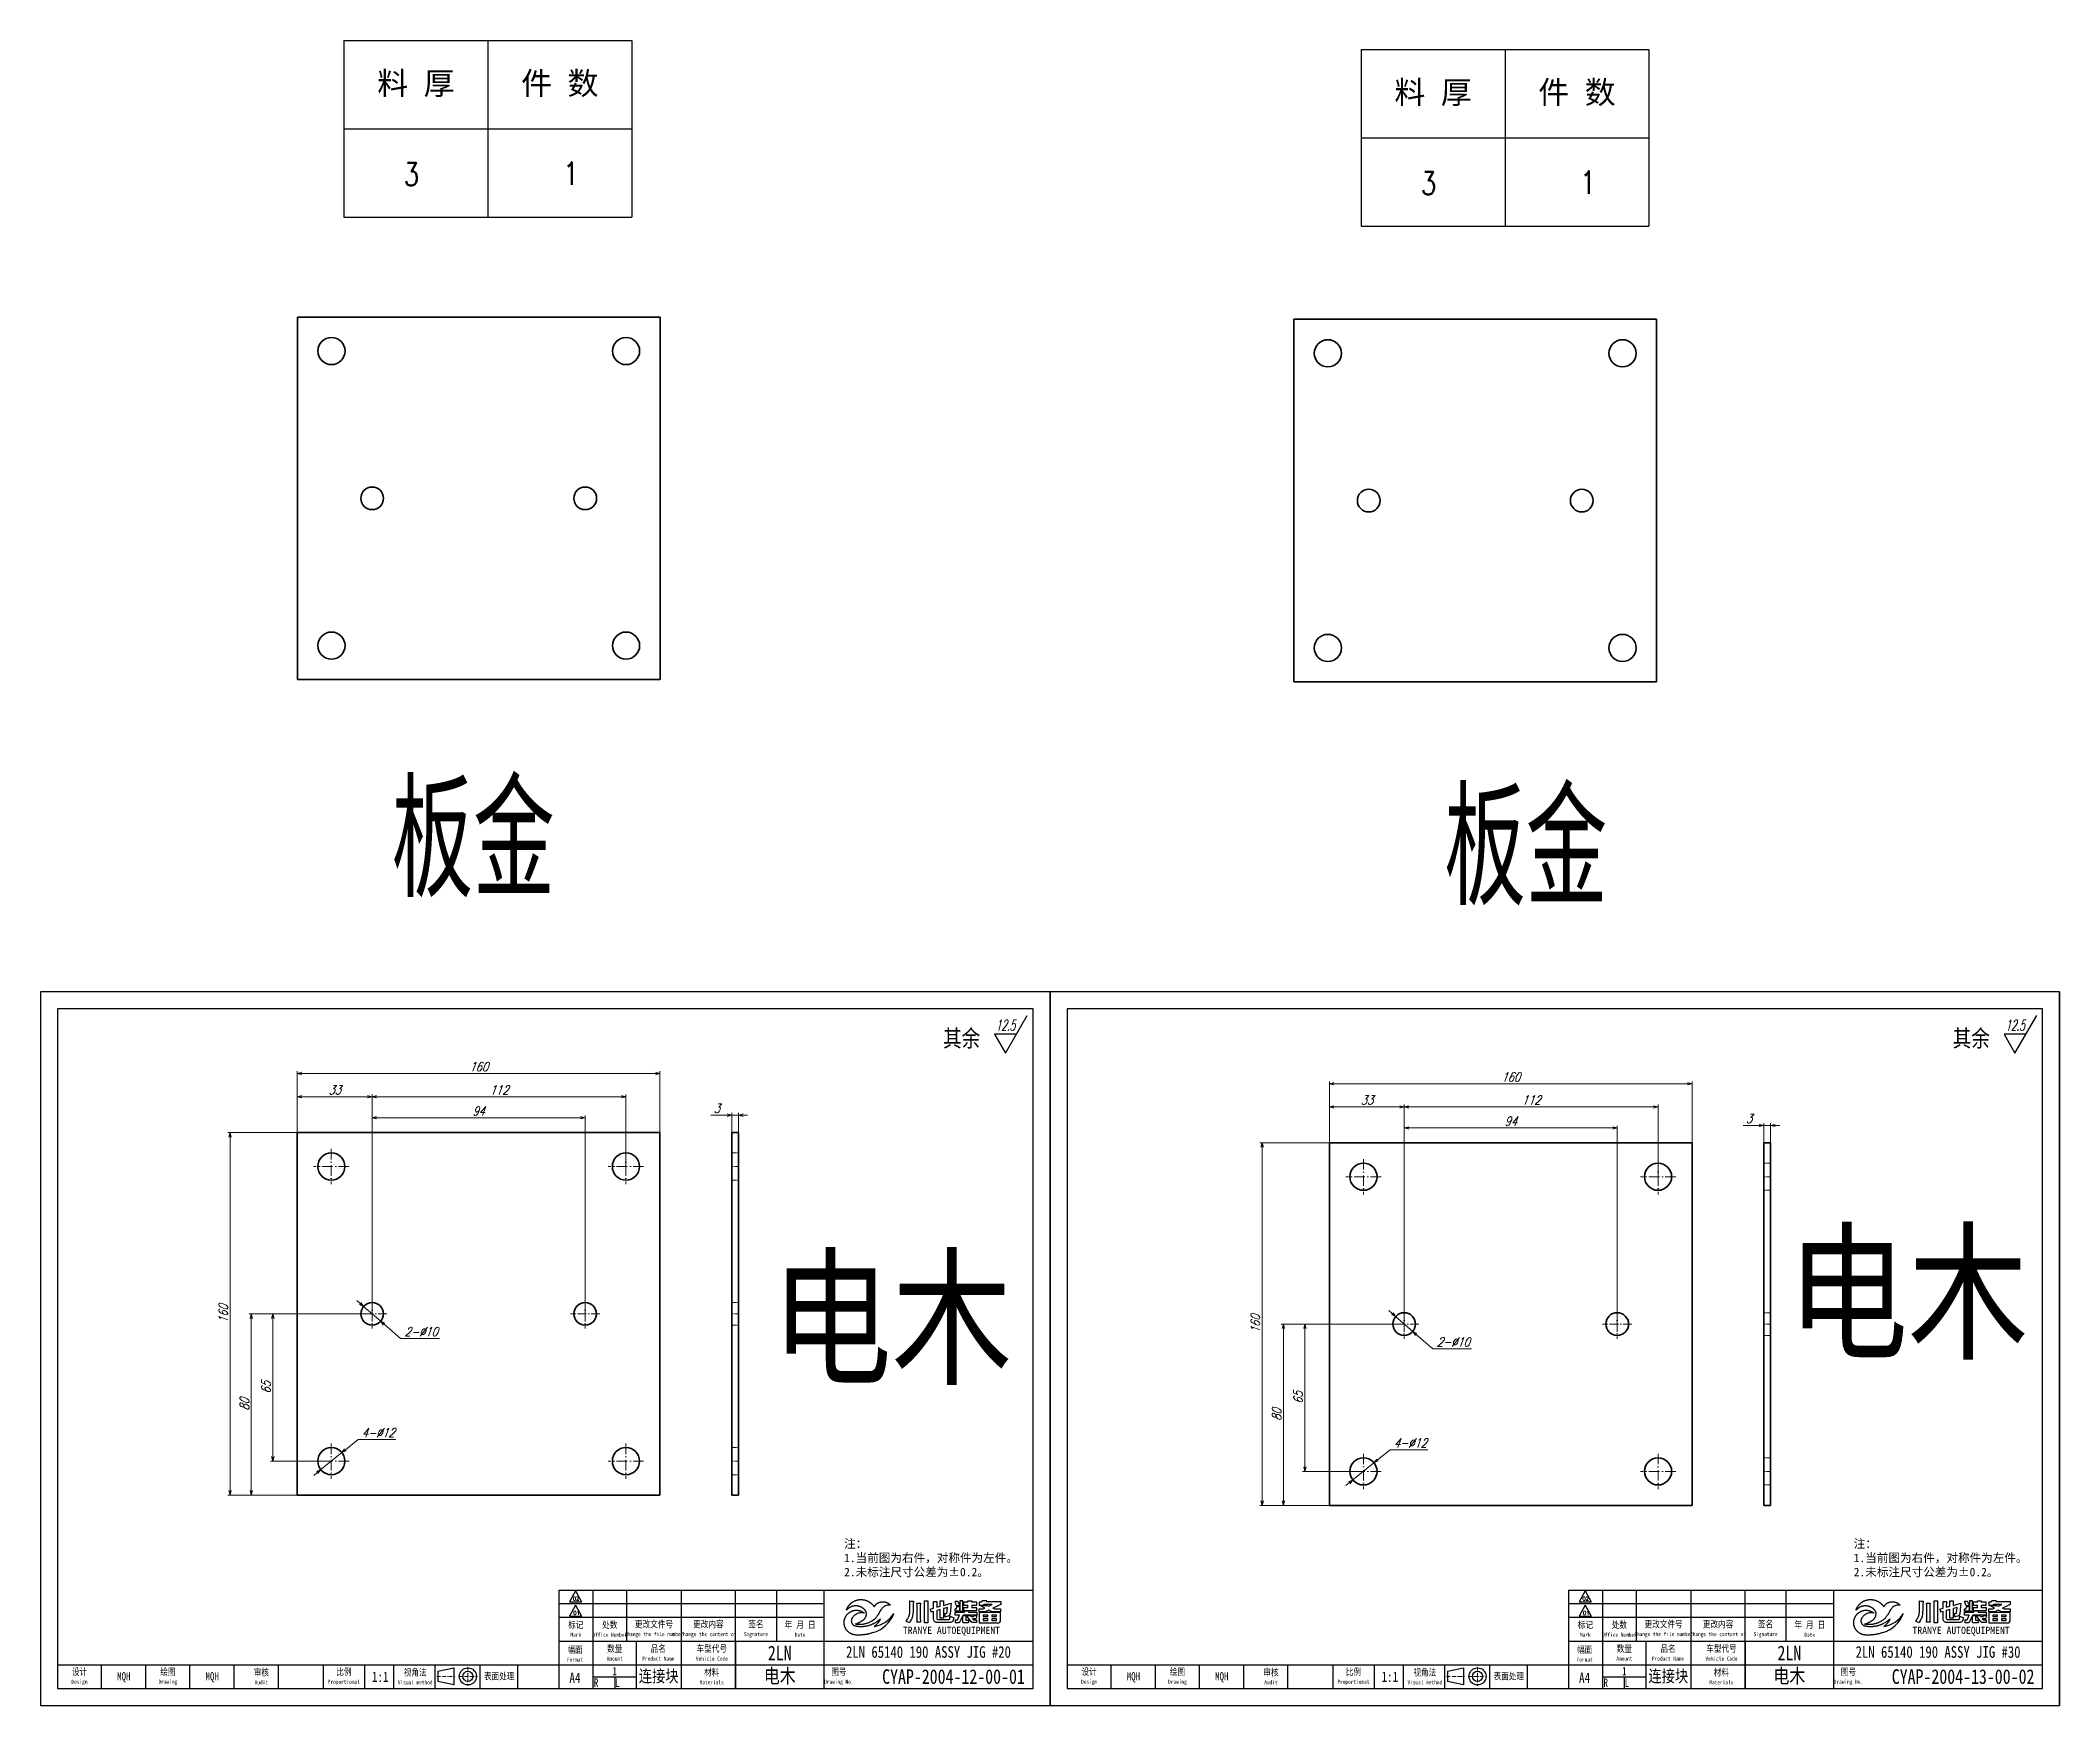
# Model space of a CAD drawing. Header units: millimetres. Extents: x 272 to 1163, y 1532 to 2267.
import ezdxf
from ezdxf.enums import TextEntityAlignment as Align

# ---------------------------------------------------------------- set-up
doc = ezdxf.new("R2010")
doc.units = ezdxf.units.MM
doc.linetypes.add('DASHDOT', pattern=[18.5, 12, -3, 0.5, -3])
doc.linetypes.add('DASHED', pattern=[15, 12, -3])
doc.layers.add('Dim', color=3, linetype='Continuous')
for name, color, linetype, lineweight in [('标注线', 3, 'Continuous', 25), ('细实线', 4, 'Continuous', 25), ('细点划线', 1, 'DASHDOT', 20)]:
    doc.layers.add(name, color=color, linetype=linetype, lineweight=lineweight)
doc.styles.add('DIM', font='romans.shx', dxfattribs={"width": 0.8, "oblique": 20, "bigfont": 'bigfont.shx'})
doc.styles.add('DIM_FONT', font='romans.shx', dxfattribs={"oblique": 15})
doc.styles.get("Standard").update_dxf_attribs({"font": 'txt', "bigfont": 'gbcbig.shx'})
doc.styles.add('仿宋体', font='FSGB2312.ttf', dxfattribs={"width": 0.8, "height": 3.5})
doc.styles.add('宋体', font='', dxfattribs={"width": 0.8, "height": 5})
doc.styles.add('工程字', font='gbenor.shx', dxfattribs={"height": 5, "bigfont": 'gbcbig.shx'})
doc.styles.get('宋体').set_extended_font_data('SimSun')
doc.dimstyles.new('KK4.0', dxfattribs={"dimtxt": 4, "dimasz": 2, "dimexe": 1, "dimexo": 0, "dimgap": 1, "dimtad": 1, "dimtoh": 1, "dimdsep": 46, "dimtxsty": 'DIM', "dimblk": 'OPEN30', "dimcen": 0, "dimclrd": 3, "dimclre": 3, "dimclrt": 3, "dimazin": 2, "dimtfac": 1, "dimtmove": 0, "dimatfit": 3, "dimldrblk": 'OPEN30', "dimfxl": 0, "dimtolj": 1, "dimlwd": 20, "dimlwe": 20, "dimarcsym": 0})

msp = doc.modelspace()

# ---------------------------------------------------------------- texts
at = {"char_height": 50, "width": 282.63046, "attachment_point": 1}
for insert in [(426.936, 1938.739), (891.402, 1935.172)]:
    msp.add_mtext('板金', dxfattribs=dict(at, insert=insert))
at = {"layer": '细实线', "attachment_point": 5}
for s, insert, char_height, width, style in [('电木', (1096.079, 1711.574), 48.6649, 295.23384, '宋体'), ('电木', (647.658, 1700.388), 48.6649, 295.23384, '宋体'), ('2LN', (598.243, 1555.227), 6.4286, 39, '宋体'), ('{\\fSimSun|b1|i0|c134|p2;\\W0.8;2LN 65140 190 ASSY JIG #20}', (663.868, 1555.602), 5.14286, 92.25, '工程字'), ('2LN', (1043.743, 1555.227), 6.4286, 39, '宋体'), ('{\\fSimSun|b1|i0|c134|p2;\\W0.8;2LN 65140 190 ASSY JIG #30}', (1109.368, 1555.602), 5.14286, 92.25, '工程字'), ('MQH', (308.807, 1544.478), 3.6, 21.6, '宋体'), ('MQH', (347.807, 1544.478), 3.6, 21.6, '宋体'), ('1', (525.404, 1547.172), 3.6, 9.80985, '宋体'), ('{\\fSimSun|b0|i0|c134|p2;\\W0.8;连接块}', (544.835, 1544.727), 5.35714, 19.81515, '工程字'), ('电木', (598.243, 1544.727), 6.4286, 39, '宋体'), ('CYAP-2004-12-00-01', (674.905, 1544.727), 6.42857, 70.1751, '宋体'), ('MQH', (754.307, 1544.478), 3.6, 21.6, '宋体'), ('MQH', (793.307, 1544.478), 3.6, 21.6, '宋体'), ('1', (970.904, 1547.172), 3.6, 9.80985, '宋体'), ('{\\fSimSun|b0|i0|c134|p2;\\W0.8;连接块}', (990.335, 1544.727), 5.35714, 19.81515, '工程字'), ('电木', (1043.743, 1544.727), 6.4286, 39, '宋体'), ('CYAP-2004-13-00-02', (1120.405, 1544.727), 6.42857, 70.1751, '宋体')]:
    msp.add_mtext(s, dxfattribs=dict(at, insert=insert, char_height=char_height, width=width, style=style))

# ---------------------------------------------------------------- blocks, each defined once
blk = doc.blocks.new('BZ-MQH')
for p, q in [((-213949.02, 20874.59), (-214275.72, 20874.59)), ((-214275.72, 20874.59), (-214275.72, 20643.59)), ((-213949.02, 20643.59), (-213949.02, 20874.59)), ((-213949.02, 20874.59), (-213949.02, 20643.59)), ((-213954.52, 20869.09), (-214270.22, 20869.09)), ((-214270.22, 20869.09), (-214270.22, 20649.09)), ((-213954.52, 20649.09), (-213954.52, 20869.09)), ((-214107.97, 20680.99), (-214107.97, 20664.49)), ((-214102.53, 20680.75), (-214104.48, 20677.22)), ((-214102.53, 20680.75), (-214100.59, 20677.22)), ((-214104.48, 20677.22), (-214100.59, 20677.22)), ((-214102.53, 20676.07), (-214104.48, 20672.55)), ((-214102.53, 20676.07), (-214100.59, 20672.55)), ((-214104.48, 20672.55), (-214100.59, 20672.55)), ((-214107.97, 20664.49), (-214107.97, 20649.09)), ((-214270.22, 20656.79), (-214107.97, 20656.79)), ((-214255.92, 20649.09), (-214255.92, 20656.79)), ((-214241.62, 20649.09), (-214241.62, 20656.79)), ((-214227.32, 20649.09), (-214227.32, 20656.79)), ((-214213.02, 20649.09), (-214213.02, 20656.79)), ((-214198.72, 20649.09), (-214198.72, 20656.79)), ((-214170.76, 20649.09), (-214170.76, 20656.79)), ((-214161.32, 20649.09), (-214161.32, 20656.79)), ((-214148, 20649.09), (-214148, 20656.79)), ((-214121.3, 20656.79), (-214121.3, 20649.09)), ((-214270.22, 20649.09), (-213954.52, 20649.09)), ((-214275.72, 20643.59), (-213949.02, 20643.59))]:
    blk.add_line(p, q)
at = {"color": 3}
for p, q in [((-213994.42, 20673.48), (-213994.39, 20673.68)), ((-213994.39, 20673.68), (-213994.36, 20673.97)), ((-213994.37, 20677.45), (-213993.97, 20677.42)), ((-213994.35, 20677.06), (-213994.37, 20677.45)), ((-213994.36, 20673.97), (-213994.35, 20674.27)), ((-213994.34, 20676.54), (-213994.35, 20677.06)), ((-213994.35, 20674.27), (-213994.34, 20674.69)), ((-213994.33, 20676.02), (-213994.34, 20676.54)), ((-213994.34, 20674.69), (-213994.33, 20675.53)), ((-213994.33, 20675.62), (-213994.33, 20676.02)), ((-213994.33, 20675.53), (-213994.33, 20675.62)), ((-213993.97, 20677.42), (-213993.84, 20677.4)), ((-213993.84, 20677.4), (-213993.76, 20677.39)), ((-213993.76, 20677.39), (-213993.74, 20677.39)), ((-213993.74, 20677.39), (-213993.69, 20677.38)), ((-213993.69, 20677.38), (-213993.58, 20677.38)), ((-213993.58, 20677.38), (-213993.48, 20677.37)), ((-213993.48, 20677.37), (-213993.42, 20677.37)), ((-213993.42, 20677.37), (-213993.17, 20677.37)), ((-213993.34, 20673.91), (-213993.38, 20673.42)), ((-213993.31, 20674.57), (-213993.34, 20673.91)), ((-213993.3, 20674.79), (-213993.31, 20674.57)), ((-213993.29, 20675.65), (-213993.3, 20674.79)), ((-213993.28, 20675.87), (-213993.29, 20675.65)), ((-213993.27, 20676.31), (-213993.28, 20675.87)), ((-213993.25, 20676.68), (-213993.27, 20676.31)), ((-213993.22, 20676.96), (-213993.25, 20676.68)), ((-213993.17, 20677.37), (-213993.22, 20676.96)), ((-213992.06, 20676.78), (-213990.94, 20676.78)), ((-213990.98, 20676.05), (-213990.99, 20676)), ((-213990.99, 20676), (-213990.99, 20675.95)), ((-213990.99, 20675.97), (-213990.99, 20675.9)), ((-213990.99, 20675.95), (-213990.99, 20675.89)), ((-213990.99, 20675.9), (-213990.99, 20675.84)), ((-213990.99, 20675.89), (-213990.99, 20675.84)), ((-213990.99, 20675.84), (-213990.99, 20675.8)), ((-213990.99, 20675.84), (-213990.99, 20675.77)), ((-213990.99, 20675.8), (-213990.99, 20675.76)), ((-213990.99, 20675.77), (-213990.99, 20675.74)), ((-213990.99, 20675.76), (-213990.99, 20675.69)), ((-213990.99, 20675.76), (-213990.99, 20675.7)), ((-213990.99, 20675.74), (-213990.99, 20675.71)), ((-213990.99, 20675.71), (-213990.99, 20675.68)), ((-213990.99, 20675.7), (-213990.99, 20675.65)), ((-213990.99, 20675.69), (-213990.99, 20675.64)), ((-213990.99, 20675.68), (-213990.99, 20675.66)), ((-213990.99, 20675.66), (-213990.99, 20675.62)), ((-213990.99, 20675.62), (-213990.99, 20675.6)), ((-213990.99, 20675.6), (-213990.99, 20675.58)), ((-213990.99, 20675.58), (-213990.99, 20675.54)), ((-213990.99, 20675.54), (-213990.99, 20675.52)), ((-213990.99, 20675.52), (-213990.99, 20675.49)), ((-213990.99, 20675.49), (-213990.99, 20675.46)), ((-213990.99, 20675.46), (-213990.99, 20675.44)), ((-213990.99, 20675.44), (-213990.99, 20675.42)), ((-213990.99, 20675.42), (-213990.99, 20675.4)), ((-213990.99, 20675.4), (-213990.99, 20675.38)), ((-213990.99, 20675.38), (-213990.99, 20675.36)), ((-213990.99, 20675.36), (-213990.99, 20675.33)), ((-213990.99, 20675.33), (-213990.99, 20675.3)), ((-213990.99, 20675.3), (-213990.99, 20675.28)), ((-213990.99, 20675.28), (-213990.99, 20675.25)), ((-213990.99, 20675.25), (-213990.99, 20675.21)), ((-213990.99, 20675.21), (-213990.99, 20675.18)), ((-213990.99, 20675.18), (-213990.99, 20675.16)), ((-213990.99, 20675.16), (-213990.99, 20675.13)), ((-213990.99, 20675.13), (-213990.99, 20675.1)), ((-213990.99, 20675.1), (-213990.99, 20675.08)), ((-213990.99, 20675.08), (-213990.99, 20675.04)), ((-213990.99, 20675.04), (-213990.99, 20675)), ((-213990.99, 20675), (-213990.99, 20674.96)), ((-213990.99, 20674.96), (-213990.99, 20674.93)), ((-213990.99, 20674.93), (-213990.99, 20674.89)), ((-213990.99, 20674.89), (-213990.99, 20674.85)), ((-213990.99, 20674.85), (-213990.99, 20674.81)), ((-213990.99, 20674.81), (-213990.99, 20674.74)), ((-213990.99, 20674.74), (-213990.99, 20674.64)), ((-213990.99, 20674.64), (-213990.99, 20674.56)), ((-213990.99, 20674.56), (-213990.99, 20674.47)), ((-213990.99, 20674.47), (-213990.99, 20674.37)), ((-213990.99, 20674.37), (-213990.99, 20674.29)), ((-213990.99, 20674.29), (-213990.99, 20674.19)), ((-213990.99, 20674.19), (-213990.99, 20674.12)), ((-213990.99, 20674.12), (-213990.99, 20674.07)), ((-213990.99, 20674.07), (-213990.99, 20674.02)), ((-213990.99, 20674.02), (-213990.99, 20673.96)), ((-213990.99, 20673.96), (-213990.99, 20673.9)), ((-213990.99, 20673.9), (-213990.99, 20673.84)), ((-213990.99, 20673.84), (-213990.99, 20673.8)), ((-213990.97, 20676.36), (-213990.98, 20676.29)), ((-213990.98, 20676.29), (-213990.98, 20676.24)), ((-213990.98, 20676.24), (-213990.98, 20676.17)), ((-213990.98, 20676.17), (-213990.98, 20676.1)), ((-213990.98, 20676.1), (-213990.98, 20676.05)), ((-213990.96, 20676.49), (-213990.97, 20676.45)), ((-213990.97, 20676.45), (-213990.97, 20676.43)), ((-213990.97, 20676.43), (-213990.97, 20676.36)), ((-213990.94, 20676.78), (-213990.96, 20676.57)), ((-213990.96, 20676.57), (-213990.96, 20676.57)), ((-213990.96, 20676.57), (-213990.96, 20676.56)), ((-213990.96, 20676.56), (-213990.96, 20676.56)), ((-213990.96, 20676.56), (-213990.96, 20676.55)), ((-213990.96, 20676.55), (-213990.96, 20676.54)), ((-213990.96, 20676.54), (-213990.96, 20676.51)), ((-213990.96, 20676.51), (-213990.96, 20676.49)), ((-213989.64, 20677.44), (-213988.51, 20677.44)), ((-213989.62, 20677.23), (-213989.64, 20677.44)), ((-213989.62, 20677.19), (-213989.62, 20677.23)), ((-213989.61, 20677.07), (-213989.62, 20677.19)), ((-213989.6, 20676.97), (-213989.61, 20677.07)), ((-213989.6, 20676.93), (-213989.6, 20676.97)), ((-213989.6, 20676.91), (-213989.6, 20676.93)), ((-213989.6, 20676.89), (-213989.6, 20676.91)), ((-213989.6, 20676.91), (-213989.6, 20676.91)), ((-213989.6, 20676.86), (-213989.6, 20676.89)), ((-213989.6, 20676.76), (-213989.6, 20676.86)), ((-213989.59, 20676.59), (-213989.6, 20676.76)), ((-213989.59, 20676.03), (-213989.59, 20676.59)), ((-213989.59, 20674.47), (-213989.59, 20676.47)), ((-213989.59, 20672.63), (-213989.59, 20674.47)), ((-213988.55, 20676.51), (-213988.56, 20676.5)), ((-213988.56, 20676.5), (-213988.56, 20676.5)), ((-213988.56, 20676.5), (-213988.56, 20676.49)), ((-213988.56, 20676.49), (-213988.56, 20676.48)), ((-213988.56, 20676.48), (-213988.56, 20676.48)), ((-213988.56, 20676.48), (-213988.56, 20676.48)), ((-213988.56, 20676.48), (-213988.56, 20676.47)), ((-213988.56, 20676.47), (-213988.56, 20676.47)), ((-213988.56, 20676.47), (-213988.56, 20676.47)), ((-213988.56, 20676.47), (-213988.56, 20676.46)), ((-213988.56, 20676.46), (-213988.56, 20676.46)), ((-213988.56, 20676.46), (-213988.56, 20676.46)), ((-213988.56, 20676.46), (-213988.56, 20676.45)), ((-213988.56, 20676.45), (-213988.56, 20676.45)), ((-213988.56, 20676.45), (-213988.56, 20676.45)), ((-213988.56, 20676.45), (-213988.56, 20676.45)), ((-213988.56, 20676.45), (-213988.56, 20676.45)), ((-213988.56, 20676.45), (-213988.56, 20676.45)), ((-213988.56, 20676.45), (-213988.56, 20676.44)), ((-213988.56, 20676.44), (-213988.56, 20676.44)), ((-213988.56, 20676.44), (-213988.56, 20676.44)), ((-213988.56, 20676.44), (-213988.56, 20676.44)), ((-213988.56, 20676.44), (-213988.56, 20676.44)), ((-213988.56, 20676.44), (-213988.56, 20676.44)), ((-213988.56, 20676.44), (-213988.56, 20676.44)), ((-213988.56, 20676.44), (-213988.56, 20676.44)), ((-213988.56, 20676.44), (-213988.56, 20676.44)), ((-213988.56, 20676.44), (-213988.56, 20676.44)), ((-213988.56, 20676.44), (-213988.56, 20676.43)), ((-213988.56, 20676.43), (-213988.56, 20676.43)), ((-213988.56, 20676.43), (-213988.56, 20676.43)), ((-213988.56, 20676.43), (-213988.56, 20676.43)), ((-213988.56, 20676.43), (-213988.56, 20676.43)), ((-213988.56, 20676.43), (-213988.56, 20676.43)), ((-213988.56, 20676.43), (-213988.56, 20676.43)), ((-213988.56, 20676.43), (-213988.56, 20676.42)), ((-213988.56, 20676.42), (-213988.56, 20676.42)), ((-213988.56, 20676.42), (-213988.56, 20676.42)), ((-213988.56, 20676.42), (-213988.56, 20676.42)), ((-213988.56, 20676.42), (-213988.56, 20676.42)), ((-213988.56, 20676.42), (-213988.56, 20676.42)), ((-213988.56, 20676.42), (-213988.56, 20676.42)), ((-213988.56, 20676.42), (-213988.55, 20675.3)), ((-213988.55, 20675.3), (-213988.56, 20674.67)), ((-213988.56, 20674.67), (-213988.55, 20672.27)), ((-213988.54, 20676.83), (-213988.55, 20676.8)), ((-213988.55, 20676.8), (-213988.55, 20676.77)), ((-213988.55, 20676.77), (-213988.55, 20676.74)), ((-213988.55, 20676.74), (-213988.55, 20676.72)), ((-213988.55, 20676.72), (-213988.55, 20676.69)), ((-213988.55, 20676.69), (-213988.55, 20676.67)), ((-213988.55, 20676.67), (-213988.55, 20676.65)), ((-213988.55, 20676.65), (-213988.55, 20676.63)), ((-213988.55, 20676.63), (-213988.55, 20676.62)), ((-213988.55, 20676.62), (-213988.55, 20676.6)), ((-213988.55, 20676.6), (-213988.55, 20676.59)), ((-213988.55, 20676.59), (-213988.55, 20676.58)), ((-213988.55, 20676.58), (-213988.55, 20676.56)), ((-213988.55, 20676.56), (-213988.55, 20676.55)), ((-213988.55, 20676.55), (-213988.55, 20676.55)), ((-213988.55, 20676.55), (-213988.55, 20676.53)), ((-213988.55, 20676.53), (-213988.55, 20676.52)), ((-213988.55, 20676.52), (-213988.55, 20676.51)), ((-213988.53, 20677.03), (-213988.54, 20676.99)), ((-213988.54, 20676.99), (-213988.54, 20676.96)), ((-213988.54, 20676.96), (-213988.54, 20676.92)), ((-213988.54, 20676.92), (-213988.54, 20676.89)), ((-213988.54, 20676.89), (-213988.54, 20676.86)), ((-213988.54, 20676.86), (-213988.54, 20676.83)), ((-213988.51, 20677.44), (-213988.53, 20677.21)), ((-213988.53, 20677.21), (-213988.53, 20677.2)), ((-213988.53, 20677.2), (-213988.53, 20677.16)), ((-213988.53, 20677.16), (-213988.53, 20677.12)), ((-213988.53, 20677.12), (-213988.53, 20677.07)), ((-213988.53, 20677.07), (-213988.53, 20677.03)), ((-213987.82, 20674.84), (-213987.56, 20673.81)), ((-213987.01, 20676.51), (-213987.01, 20676.5)), ((-213986.75, 20677.23), (-213985.64, 20677.23)), ((-213985.66, 20676.71), (-213985.68, 20675.91)), ((-213985.68, 20675.91), (-213985.68, 20675.41)), ((-213985.68, 20675.41), (-213984.54, 20675.72)), ((-213985.68, 20675.41), (-213985.68, 20675.41)), ((-213985.65, 20676.97), (-213985.66, 20676.71)), ((-213985.64, 20677.23), (-213985.65, 20677.03)), ((-213985.65, 20677.03), (-213985.65, 20677.03)), ((-213985.65, 20677.03), (-213985.65, 20677.02)), ((-213985.65, 20677.02), (-213985.65, 20677.02)), ((-213985.65, 20677.02), (-213985.65, 20677.02)), ((-213985.65, 20677.02), (-213985.65, 20677.02)), ((-213985.65, 20677.02), (-213985.65, 20677.02)), ((-213985.65, 20677.02), (-213985.65, 20677.02)), ((-213985.65, 20677.02), (-213985.65, 20677.02)), ((-213985.65, 20677.02), (-213985.65, 20677.01)), ((-213985.65, 20677.01), (-213985.65, 20677)), ((-213985.65, 20677), (-213985.65, 20676.99)), ((-213985.65, 20676.99), (-213985.65, 20676.97)), ((-213984.57, 20677.2), (-213984.58, 20677.45)), ((-213984.58, 20677.45), (-213983.43, 20677.45)), ((-213984.57, 20677.11), (-213984.57, 20677.2)), ((-213984.56, 20676.87), (-213984.57, 20677.11)), ((-213984.55, 20676.35), (-213984.56, 20676.87)), ((-213984.54, 20676.05), (-213984.55, 20676.35)), ((-213984.54, 20675.72), (-213984.54, 20676.05)), ((-213983.46, 20676.97), (-213983.47, 20676.5)), ((-213983.47, 20676.03), (-213980.98, 20676.75)), ((-213983.47, 20676.5), (-213983.47, 20676.19)), ((-213983.47, 20676.19), (-213983.47, 20676.03)), ((-213983.45, 20677.17), (-213983.46, 20676.97)), ((-213983.44, 20677.23), (-213983.45, 20677.21)), ((-213983.45, 20677.21), (-213983.45, 20677.17)), ((-213983.43, 20677.45), (-213983.44, 20677.24)), ((-213983.44, 20677.24), (-213983.44, 20677.24)), ((-213983.44, 20677.24), (-213983.44, 20677.23)), ((-213983.44, 20677.23), (-213983.44, 20677.23)), ((-213981.24, 20674.13), (-213981.29, 20673.64)), ((-213981.29, 20673.64), (-213981.29, 20673.57)), ((-213981.23, 20674.26), (-213981.24, 20674.13)), ((-213981.22, 20674.29), (-213981.23, 20674.26)), ((-213981.2, 20674.51), (-213981.22, 20674.32)), ((-213981.22, 20674.32), (-213981.22, 20674.29)), ((-213981.18, 20674.75), (-213981.2, 20674.51)), ((-213981.16, 20675), (-213981.18, 20674.75)), ((-213981.13, 20675.36), (-213981.16, 20675)), ((-213981.11, 20675.65), (-213981.13, 20675.36)), ((-213980.98, 20676.75), (-213981.11, 20675.65)), ((-213995.66, 20670.94), (-213995.57, 20671.04)), ((-213995.66, 20670.94), (-213994.52, 20670.43)), ((-213995.57, 20671.04), (-213995.35, 20671.28)), ((-213995.35, 20671.28), (-213995.17, 20671.53)), ((-213995.17, 20671.53), (-213995.15, 20671.56)), ((-213995.15, 20671.56), (-213995.03, 20671.75)), ((-213995.03, 20671.75), (-213994.97, 20671.84)), ((-213994.97, 20671.84), (-213994.88, 20672.03)), ((-213994.88, 20672.03), (-213994.79, 20672.2)), ((-213994.79, 20672.2), (-213994.72, 20672.37)), ((-213994.72, 20672.37), (-213994.65, 20672.56)), ((-213994.65, 20672.56), (-213994.62, 20672.65)), ((-213994.62, 20672.65), (-213994.56, 20672.86)), ((-213994.56, 20672.86), (-213994.52, 20672.98)), ((-213994.52, 20672.98), (-213994.49, 20673.11)), ((-213994.37, 20670.66), (-213994.52, 20670.43)), ((-213994.49, 20673.11), (-213994.45, 20673.28)), ((-213994.45, 20673.28), (-213994.44, 20673.33)), ((-213994.44, 20673.33), (-213994.42, 20673.48)), ((-213994.16, 20671.02), (-213994.37, 20670.66)), ((-213993.88, 20671.56), (-213994.16, 20671.02)), ((-213993.76, 20671.82), (-213993.88, 20671.56)), ((-213993.55, 20672.47), (-213993.76, 20671.82)), ((-213993.38, 20673.42), (-213993.55, 20672.47)), ((-213989.64, 20670.42), (-213989.62, 20670.62)), ((-213988.52, 20670.42), (-213989.64, 20670.42)), ((-213989.62, 20670.76), (-213989.61, 20670.83)), ((-213989.62, 20670.69), (-213989.62, 20670.76)), ((-213989.62, 20670.67), (-213989.62, 20670.69)), ((-213989.62, 20670.62), (-213989.62, 20670.67)), ((-213989.61, 20670.91), (-213989.6, 20671.17)), ((-213989.61, 20670.83), (-213989.61, 20670.91)), ((-213989.6, 20671.17), (-213989.59, 20671.71)), ((-213989.59, 20671.71), (-213989.59, 20672.63)), ((-213988.55, 20671.77), (-213988.56, 20671.65)), ((-213988.56, 20671.65), (-213988.55, 20671.38)), ((-213988.55, 20672.27), (-213988.55, 20671.54)), ((-213988.55, 20671.38), (-213988.54, 20671.14)), ((-213988.54, 20671.14), (-213988.53, 20670.89)), ((-213988.53, 20670.89), (-213988.53, 20670.77)), ((-213988.53, 20670.77), (-213988.53, 20670.7)), ((-213988.53, 20670.7), (-213988.52, 20670.63)), ((-213988.52, 20670.63), (-213988.52, 20670.42)), ((-213983.27, 20673.43), (-213982.97, 20672.3)), ((-213982.87, 20672.32), (-213982.97, 20672.3)), ((-213982.82, 20672.32), (-213982.87, 20672.32)), ((-213982.76, 20672.34), (-213982.82, 20672.32)), ((-213982.56, 20672.38), (-213982.76, 20672.34)), ((-213982.37, 20672.42), (-213982.56, 20672.38)), ((-213982.01, 20672.52), (-213982.37, 20672.42)), ((-213981.75, 20672.65), (-213982.01, 20672.52)), ((-213981.63, 20672.73), (-213981.75, 20672.65)), ((-213981.41, 20673.05), (-213981.63, 20672.73)), ((-213981.39, 20673.13), (-213981.41, 20673.05)), ((-213981.38, 20673.17), (-213981.39, 20673.13)), ((-213981.36, 20673.25), (-213981.38, 20673.17)), ((-213981.33, 20673.4), (-213981.36, 20673.25)), ((-213981.31, 20673.47), (-213981.33, 20673.4)), ((-213981.32, 20672.55), (-213980.17, 20671.94)), ((-213981.3, 20673.5), (-213981.31, 20673.47)), ((-213981.29, 20673.57), (-213981.3, 20673.5))]:
    blk.add_line(p, q, dxfattribs=at)
for points in [[(-213992.02, 20674.43), (-213992.02, 20674.49), (-213992.02, 20674.61), (-213992.02, 20674.69), (-213992.02, 20674.78), (-213992.02, 20674.9), (-213992.02, 20675), (-213992.02, 20675.11), (-213992.02, 20675.26), (-213992.02, 20675.4), (-213992.02, 20675.55), (-213992.03, 20675.68), (-213992.03, 20675.82), (-213992.03, 20675.95), (-213992.03, 20676.06), (-213992.04, 20676.18), (-213992.04, 20676.32), (-213992.05, 20676.43), (-213992.06, 20676.56), (-213992.06, 20676.78)], [(-213990.99, 20673.8), (-213990.99, 20673.59), (-213990.99, 20673.49), (-213990.98, 20672.6), (-213990.99, 20672.06), (-213990.98, 20671.91), (-213990.99, 20671.59), (-213990.97, 20671.26), (-213990.97, 20671.09), (-213990.96, 20670.93), (-213990.96, 20670.86), (-213990.96, 20670.61), (-213992.06, 20670.61), (-213992.05, 20670.98), (-213992.05, 20671.02), (-213992.04, 20671.17), (-213992.04, 20671.29), (-213992.03, 20671.46), (-213992.03, 20671.61), (-213992.03, 20671.81), (-213992.03, 20672.06), (-213992.02, 20672.43), (-213992.03, 20672.8), (-213992.02, 20673.03), (-213992.02, 20673.2), (-213992.02, 20673.3), (-213992.02, 20673.4), (-213992.02, 20673.52), (-213992.02, 20673.61), (-213992.02, 20673.72), (-213992.02, 20673.81), (-213992.02, 20673.91), (-213992.02, 20673.96), (-213992.02, 20674.04), (-213992.02, 20674.12), (-213992.02, 20674.19), (-213992.02, 20674.26), (-213992.02, 20674.36), (-213992.02, 20674.44), (-213992.02, 20674.51)], [(-213987.82, 20674.84), (-213986.72, 20675.14), (-213986.72, 20675.79), (-213986.74, 20676.75), (-213986.75, 20677.23)], [(-213980.17, 20671.94), (-213980.24, 20671.6), (-213980.36, 20671.19), (-213980.47, 20670.93), (-213980.49, 20670.88), (-213980.62, 20670.72), (-213980.69, 20670.68), (-213980.93, 20670.56), (-213980.99, 20670.55), (-213981.04, 20670.54), (-213981.35, 20670.49), (-213981.38, 20670.49), (-213981.62, 20670.48), (-213985.56, 20670.48), (-213985.94, 20670.53), (-213985.98, 20670.55), (-213986.28, 20670.69), (-213986.3, 20670.72), (-213986.52, 20670.96), (-213986.66, 20671.31), (-213986.72, 20671.73), (-213986.72, 20674.08), (-213987.24, 20673.92), (-213987.56, 20673.81)], [(-213983.47, 20673.4), (-213983.47, 20673.26), (-213983.47, 20672.94), (-213983.46, 20672.58), (-213983.45, 20672.23), (-213983.44, 20671.85), (-213984.58, 20671.85), (-213984.57, 20672.05), (-213984.57, 20672.05), (-213984.57, 20672.05), (-213984.57, 20672.08), (-213984.57, 20672.26), (-213984.55, 20672.93), (-213984.55, 20673.44), (-213984.54, 20674.7), (-213985.68, 20674.39), (-213985.68, 20671.93), (-213985.68, 20671.89), (-213985.63, 20671.65), (-213985.51, 20671.52), (-213985.27, 20671.45), (-213981.69, 20671.45), (-213981.45, 20671.53), (-213981.45, 20671.53), (-213981.41, 20671.71), (-213981.38, 20671.99), (-213981.34, 20672.34), (-213981.32, 20672.55)], [(-213983.27, 20673.43), (-213983.25, 20673.43), (-213983.25, 20673.43), (-213983.25, 20673.43), (-213983.25, 20673.43), (-213983.25, 20673.43), (-213983.25, 20673.43), (-213983.25, 20673.43), (-213983.25, 20673.43), (-213983.24, 20673.43), (-213983.22, 20673.43), (-213983.16, 20673.43), (-213982.98, 20673.44), (-213982.76, 20673.44), (-213982.47, 20673.48), (-213982.44, 20673.49), (-213982.35, 20673.67), (-213982.27, 20674.51), (-213982.21, 20675.21), (-213982.2, 20675.35), (-213982.24, 20675.34), (-213982.58, 20675.24), (-213983.31, 20675.05), (-213983.48, 20675), (-213983.47, 20674.04), (-213983.47, 20673.4)]]:
    blk.add_lwpolyline(points, dxfattribs=at)
for centre, radius, start, end in [((-214009.39, 20677.36), 10.61, 286.76921, 338.33335), ((-214009.39, 20677.36), 10.61, 286.76921, 338.33335), ((-214007.18, 20678.07), 8.94, 277.97855, 328.84433), ((-214008.42, 20673.41), 4.88, 300.64338, 338.83959)]:
    blk.add_arc(centre, radius, start, end, dxfattribs=at)
for points, knots in [([(-214006.33, 20667.2), (-214006.43, 20667.17), (-214006.63, 20667.1), (-214007.02, 20666.98), (-214007.34, 20666.88), (-214007.73, 20666.78), (-214007.96, 20666.73), (-214008.19, 20666.68), (-214008.49, 20666.62), (-214008.73, 20666.58), (-214009.04, 20666.54), (-214009.37, 20666.49), (-214009.62, 20666.47), (-214009.96, 20666.44), (-214010.18, 20666.43), (-214010.45, 20666.41), (-214010.65, 20666.41), (-214010.81, 20666.41), (-214010.99, 20666.4), (-214011.18, 20666.41), (-214011.39, 20666.41), (-214011.66, 20666.43), (-214011.92, 20666.44), (-214012.16, 20666.46), (-214012.4, 20666.5), (-214012.56, 20666.53), (-214012.79, 20666.59), (-214012.97, 20666.66), (-214013.19, 20666.74), (-214013.39, 20666.83), (-214013.63, 20666.96), (-214013.82, 20667.07), (-214013.99, 20667.19), (-214014.17, 20667.33), (-214014.34, 20667.47), (-214014.49, 20667.62), (-214014.63, 20667.77), (-214014.77, 20667.93), (-214014.89, 20668.09), (-214015, 20668.26), (-214015.11, 20668.43), (-214015.2, 20668.6), (-214015.29, 20668.78), (-214015.36, 20668.94), (-214015.42, 20669.1), (-214015.47, 20669.24), (-214015.51, 20669.4), (-214015.55, 20669.55), (-214015.58, 20669.7), (-214015.61, 20669.87), (-214015.63, 20670.05), (-214015.64, 20670.24), (-214015.65, 20670.45), (-214015.64, 20670.63), (-214015.63, 20670.8), (-214015.61, 20670.98), (-214015.58, 20671.16), (-214015.54, 20671.36), (-214015.5, 20671.52), (-214015.42, 20671.76), (-214015.37, 20671.91), (-214015.3, 20672.07), (-214015.23, 20672.22), (-214015.16, 20672.36), (-214015.08, 20672.49), (-214015.02, 20672.6), (-214014.94, 20672.72), (-214014.83, 20672.86), (-214014.72, 20673), (-214014.62, 20673.12), (-214014.51, 20673.24), (-214014.4, 20673.34), (-214014.24, 20673.49), (-214014.08, 20673.62), (-214013.92, 20673.73), (-214013.82, 20673.8), (-214013.68, 20673.89), (-214013.5, 20673.99), (-214013.32, 20674.08), (-214013.13, 20674.16), (-214012.96, 20674.23), (-214012.84, 20674.27), (-214012.69, 20674.31), (-214012.53, 20674.35), (-214012.33, 20674.39), (-214012.12, 20674.42), (-214011.94, 20674.44), (-214011.74, 20674.45), (-214011.54, 20674.45), (-214011.29, 20674.44), (-214011.06, 20674.41), (-214010.88, 20674.38), (-214010.72, 20674.34), (-214010.57, 20674.32), (-214010.42, 20674.26), (-214010.29, 20674.22), (-214010.19, 20674.18), (-214010.03, 20674.12), (-214009.89, 20674.05), (-214009.77, 20673.99), (-214009.68, 20673.94), (-214009.59, 20673.89), (-214009.5, 20673.83), (-214009.41, 20673.78), (-214009.36, 20673.74), (-214009.31, 20673.71), (-214009.24, 20673.66), (-214009.19, 20673.62), (-214009.13, 20673.57), (-214009.08, 20673.53)], [3929.911695, 3929.911695, 3929.911695, 3929.911695, 3965.251997, 3996.025764, 4058.21001, 4087.996669, 4121.686025, 4149.818504, 4175.482741, 4208.339946, 4237.982306, 4264.01656, 4319.444623, 4347.117583, 4367.230935, 4401.286443, 4422.148275, 4439.337667, 4456.916206, 4476.473922, 4501.380226, 4523.424149, 4564.25259, 4591.670766, 4613.252264, 4633.752188, 4649.096958, 4683.191528, 4697.821973, 4727.060159, 4751.195265, 4778.387782, 4803.115383, 4823.594778, 4848.513636, 4870.548159, 4891.695867, 4913.397241, 4936.224586, 4959.48708, 4978.72065, 5001.323686, 5024.293898, 5043.07028, 5064.845337, 5080.083432, 5094.062053, 5116.916987, 5134.306269, 5152.769457, 5170.722413, 5197.111833, 5216.244089, 5237.638277, 5259.307665, 5273.066358, 5301.889422, 5319.308373, 5340.788225, 5368.412779, 5389.401534, 5407.142622, 5425.425324, 5441.323558, 5464.1411, 5477.361688, 5489.605443, 5505.332199, 5524.482895, 5548.503439, 5562.136547, 5578.221027, 5599.034541, 5634.232695, 5647.991678, 5659.995825, 5676.705143, 5700.02574, 5724.156128, 5752.712683, 5767.372128, 5781.593717, 5796.869249, 5819.409493, 5834.197198, 5862.90451, 5882.973429, 5900.248322, 5924.810166, 5954.450141, 5980.99743, 6002.053283, 6015.501592, 6036.64637, 6052.091626, 6068.500433, 6082.270815, 6100.114686, 6122.169126, 6136.102864, 6145.558272, 6156.538419, 6167.87232, 6180.225642, 6191.873621, 6202.087501, 6212.342323, 6219.125243, 6229.65758, 6229.65758, 6229.65758, 6229.65758]), ([(-214014.94, 20674.44), (-214014.94, 20674.45), (-214014.88, 20674.58), (-214014.84, 20674.69), (-214014.77, 20674.86), (-214014.7, 20675.02), (-214014.64, 20675.15), (-214014.56, 20675.3), (-214014.47, 20675.46), (-214014.39, 20675.6), (-214014.28, 20675.76), (-214014.2, 20675.87), (-214014.14, 20675.95), (-214014.05, 20676.06), (-214013.96, 20676.17), (-214013.87, 20676.27), (-214013.76, 20676.39), (-214013.63, 20676.52), (-214013.49, 20676.65), (-214013.38, 20676.75), (-214013.25, 20676.85), (-214013.1, 20676.97), (-214012.95, 20677.07), (-214012.8, 20677.16), (-214012.63, 20677.26), (-214012.48, 20677.35), (-214012.31, 20677.43), (-214012.19, 20677.48), (-214012.02, 20677.56), (-214011.88, 20677.61), (-214011.71, 20677.67), (-214011.58, 20677.71), (-214011.4, 20677.76), (-214011.17, 20677.81), (-214010.9, 20677.86), (-214010.68, 20677.89), (-214010.47, 20677.9), (-214010.29, 20677.91), (-214010.09, 20677.91), (-214009.89, 20677.91), (-214009.71, 20677.89), (-214009.54, 20677.87), (-214009.37, 20677.85), (-214009.14, 20677.81), (-214008.89, 20677.75), (-214008.64, 20677.67), (-214008.41, 20677.59), (-214008.24, 20677.53), (-214008.01, 20677.42), (-214007.89, 20677.36), (-214007.73, 20677.28), (-214007.55, 20677.17), (-214007.43, 20677.09), (-214007.29, 20677), (-214007.14, 20676.89), (-214007.02, 20676.8), (-214006.93, 20676.72), (-214006.79, 20676.6), (-214006.68, 20676.49), (-214006.56, 20676.37), (-214006.45, 20676.25), (-214006.34, 20676.13), (-214006.23, 20675.99), (-214006.14, 20675.87), (-214006.06, 20675.76), (-214006, 20675.67), (-214005.93, 20675.56), (-214005.93, 20675.56), (-214005.93, 20675.56)], [35.108024, 35.108024, 35.108024, 35.108024, 35.218126, 35.434928, 35.67466, 35.929204, 36.105223, 36.307614, 36.510709, 36.843388, 37.03131, 37.22957, 37.407039, 37.579795, 37.765882, 37.910296, 38.165232, 38.45242, 38.604655, 38.837645, 39.053203, 39.324256, 39.499783, 39.787063, 39.990147, 40.300635, 40.425212, 40.707392, 40.898186, 41.141731, 41.308118, 41.488238, 41.739059, 42.054797, 42.436785, 42.717731, 42.963028, 43.224914, 43.493523, 43.732411, 43.940977, 44.1945, 44.407195, 44.690306, 45.195342, 45.562036, 45.777731, 46.044194, 46.361671, 46.591657, 46.776271, 47.072593, 47.27435, 47.496482, 47.747907, 47.987398, 48.154842, 48.29747, 48.578571, 48.781662, 48.991899, 49.255873, 49.432303, 49.634005, 49.806929, 49.983459, 50.101051, 50.130419, 50.130419, 50.130419, 50.130419]), ([(-214012.12, 20669.96), (-214012.04, 20669.98), (-214011.96, 20670.01), (-214011.88, 20670.03), (-214011.73, 20670.08), (-214011.62, 20670.12), (-214011.5, 20670.16), (-214011.32, 20670.23), (-214011.14, 20670.31), (-214010.95, 20670.4), (-214010.79, 20670.49), (-214010.65, 20670.56), (-214010.52, 20670.64), (-214010.38, 20670.73), (-214010.27, 20670.8), (-214010.15, 20670.88), (-214010.08, 20670.9), (-214009.96, 20670.99), (-214009.83, 20671.04), (-214009.74, 20671.11), (-214009.64, 20671.17), (-214009.53, 20671.24), (-214009.44, 20671.3), (-214009.34, 20671.38), (-214009.23, 20671.47), (-214009.16, 20671.54), (-214009.06, 20671.63), (-214008.99, 20671.71), (-214008.91, 20671.82), (-214008.83, 20671.93), (-214008.74, 20672.07), (-214008.68, 20672.17), (-214008.61, 20672.32), (-214008.56, 20672.45), (-214008.52, 20672.59), (-214008.48, 20672.72), (-214008.44, 20672.89), (-214008.43, 20673.01), (-214008.41, 20673.13), (-214008.41, 20673.26), (-214008.41, 20673.38), (-214008.42, 20673.55), (-214008.44, 20673.69), (-214008.47, 20673.83), (-214008.51, 20673.95), (-214008.57, 20674.08), (-214008.66, 20674.22), (-214008.73, 20674.31), (-214008.81, 20674.41), (-214008.87, 20674.49), (-214008.97, 20674.6), (-214009.07, 20674.7), (-214009.15, 20674.77), (-214009.22, 20674.84), (-214009.29, 20674.9), (-214009.39, 20674.99), (-214009.49, 20675.06), (-214009.59, 20675.14), (-214009.71, 20675.21), (-214009.81, 20675.28), (-214009.94, 20675.35), (-214010.07, 20675.42), (-214010.2, 20675.49), (-214010.34, 20675.55), (-214010.48, 20675.6), (-214010.62, 20675.66), (-214010.81, 20675.71), (-214010.98, 20675.76), (-214011.18, 20675.8), (-214011.36, 20675.83), (-214011.58, 20675.85), (-214011.79, 20675.86), (-214011.99, 20675.86), (-214012.23, 20675.85), (-214012.45, 20675.82), (-214012.66, 20675.78), (-214012.89, 20675.73), (-214013.12, 20675.67), (-214013.34, 20675.59), (-214013.54, 20675.5), (-214013.73, 20675.41), (-214013.88, 20675.33), (-214014.06, 20675.22), (-214014.23, 20675.1), (-214014.39, 20674.97), (-214014.56, 20674.83), (-214014.68, 20674.72), (-214014.83, 20674.56), (-214014.88, 20674.51), (-214014.93, 20674.45), (-214014.93, 20674.45), (-214014.94, 20674.44)], [17.542293, 17.542293, 17.542293, 17.542293, 17.65159, 17.854593, 18.013116, 18.149611, 18.313542, 18.544521, 18.875541, 19.079753, 19.34871, 19.57107, 19.765371, 19.983351, 20.193247, 20.281163, 20.42726, 20.596686, 20.762703, 20.956917, 21.130626, 21.293146, 21.451465, 21.636197, 21.766917, 21.928679, 22.055634, 22.213438, 22.378953, 22.532136, 22.742568, 22.888258, 23.049376, 23.303136, 23.447741, 23.617055, 23.863418, 24.003866, 24.132193, 24.382297, 24.560997, 24.701644, 24.937616, 25.128607, 25.285694, 25.439113, 25.684211, 25.864184, 26.03457, 26.229648, 26.350982, 26.564352, 26.701032, 26.868815, 26.996982, 27.159016, 27.333878, 27.474015, 27.637445, 27.790842, 27.945295, 28.197985, 28.44143, 28.606434, 28.801527, 29.033546, 29.215964, 29.507831, 29.728543, 29.982851, 30.225595, 30.579106, 30.820104, 31.114203, 31.387581, 31.698556, 31.940777, 32.272504, 32.555805, 32.966694, 33.064518, 33.29302, 33.53118, 33.855824, 34.107556, 34.33513, 34.620369, 34.85826, 35.024053, 35.099152, 35.107393, 35.107393, 35.107393, 35.107393]), ([(-214009.08, 20673.53), (-214009.27, 20673.58), (-214009.57, 20673.65), (-214009.99, 20673.65), (-214010.4, 20673.63), (-214010.87, 20673.55), (-214011.31, 20673.4), (-214011.65, 20673.24), (-214011.93, 20673.08), (-214012.21, 20672.88), (-214012.51, 20672.63), (-214012.72, 20672.37), (-214012.9, 20672.13), (-214013.04, 20671.92), (-214013.12, 20671.76), (-214013.23, 20671.55), (-214013.28, 20671.31), (-214013.31, 20671.14), (-214013.31, 20670.88), (-214013.29, 20670.72), (-214013.26, 20670.57), (-214013.22, 20670.44), (-214013.17, 20670.31), (-214013.09, 20670.16), (-214012.99, 20669.99), (-214012.87, 20669.85), (-214012.76, 20669.74), (-214012.63, 20669.63), (-214012.49, 20669.54), (-214012.3, 20669.46), (-214012.14, 20669.42), (-214012.02, 20669.39), (-214011.88, 20669.37), (-214011.73, 20669.34), (-214011.57, 20669.32), (-214011.37, 20669.29), (-214011.24, 20669.27), (-214011.07, 20669.25), (-214010.92, 20669.24), (-214010.77, 20669.23), (-214010.59, 20669.22), (-214010.41, 20669.21), (-214010.22, 20669.21), (-214010.05, 20669.21), (-214009.9, 20669.21), (-214009.74, 20669.21), (-214009.56, 20669.23), (-214009.32, 20669.25), (-214009.12, 20669.27), (-214008.88, 20669.3), (-214008.71, 20669.32), (-214008.5, 20669.36), (-214008.24, 20669.41), (-214008.01, 20669.46), (-214007.76, 20669.52), (-214007.52, 20669.59), (-214007.16, 20669.7), (-214006.89, 20669.8), (-214006.57, 20669.93), (-214006.27, 20670.06), (-214005.99, 20670.19), (-214005.61, 20670.4), (-214005.15, 20670.67), (-214004.69, 20670.99), (-214004.41, 20671.2), (-214004.23, 20671.35), (-214004.09, 20671.47), (-214003.88, 20671.65)], [0, 0, 0, 0, 66.281193, 99.345928, 138.588314, 199.134777, 257.099757, 292.931742, 321.72795, 364.398706, 407.272996, 448.445341, 483.916612, 505.465289, 524.457422, 554.184883, 577.454685, 617.543899, 633.901658, 651.862788, 668.187844, 682.322706, 696.194721, 721.550299, 749.051415, 766.735442, 779.115848, 796.999933, 819.027033, 837.88856, 853.200039, 866.471428, 882.922906, 899.319446, 918.571686, 937.820212, 956.883336, 976.083892, 991.921647, 1009.804259, 1027.876339, 1050.005586, 1070.601049, 1089.338635, 1104.778299, 1119.033194, 1146.133276, 1161.901206, 1200.292728, 1213.481515, 1230.563059, 1258.065867, 1288.950141, 1307.351901, 1335.564444, 1361.347455, 1393.208418, 1444.469791, 1475.12126, 1508.185671, 1536.215694, 1573.549795, 1667.547913, 1710.19249, 1752.663845, 1782.220569, 1792.196969, 1792.196969, 1792.196969, 1792.196969]), ([(-214000.6, 20676.05), (-214001.24, 20676.11), (-214001.71, 20676.05), (-214002.24, 20675.89), (-214002.85, 20675.57), (-214003.24, 20675.24), (-214003.6, 20674.79), (-214003.95, 20674.32), (-214004.19, 20673.85), (-214004.43, 20673.33), (-214004.71, 20672.93), (-214004.9, 20672.64), (-214005.15, 20672.31), (-214005.35, 20671.99), (-214005.67, 20671.64), (-214006.1, 20671.31), (-214006.6, 20670.96), (-214007.14, 20670.66), (-214007.57, 20670.45), (-214007.96, 20670.29), (-214008.32, 20670.17), (-214008.69, 20670.06), (-214009.07, 20669.97), (-214009.42, 20669.9), (-214009.78, 20669.86), (-214010.1, 20669.83), (-214010.4, 20669.81), (-214010.67, 20669.81), (-214010.95, 20669.82), (-214011.22, 20669.84), (-214011.54, 20669.87), (-214011.74, 20669.9), (-214011.91, 20669.92), (-214012.01, 20669.94), (-214012.08, 20669.96), (-214012.12, 20669.96)], [0, 0, 0, 0, 0.745276, 1.596, 2.353849, 3.042713, 3.690997, 4.509815, 5.077403, 5.784929, 6.578362, 7.01476, 7.418285, 7.913463, 8.572137, 9.198647, 10.204965, 10.904053, 11.649189, 12.126625, 12.536093, 13.104049, 13.629664, 14.010251, 14.4747, 14.919286, 15.28553, 15.653757, 15.929166, 16.396996, 16.790652, 17.077894, 17.30758, 17.440224, 17.51261, 17.51261, 17.51261, 17.51261]), ([(-214005.93, 20675.56), (-214005.91, 20675.6), (-214005.83, 20675.73), (-214005.75, 20675.85), (-214005.64, 20676), (-214005.53, 20676.13), (-214005.41, 20676.26), (-214005.27, 20676.39), (-214005.09, 20676.54), (-214004.9, 20676.68), (-214004.65, 20676.82), (-214004.44, 20676.93), (-214004.25, 20677.01), (-214004.09, 20677.06), (-214003.9, 20677.12), (-214003.73, 20677.16), (-214003.55, 20677.18), (-214003.41, 20677.2), (-214003.22, 20677.21), (-214003.04, 20677.21), (-214002.84, 20677.2), (-214002.65, 20677.18), (-214002.41, 20677.14), (-214002.25, 20677.09), (-214002.08, 20677.04), (-214001.92, 20676.98), (-214001.8, 20676.93), (-214001.67, 20676.87), (-214001.55, 20676.81), (-214001.46, 20676.76), (-214001.38, 20676.71), (-214001.25, 20676.62), (-214001.16, 20676.56), (-214001.09, 20676.5), (-214001.04, 20676.46), (-214000.6, 20676.05)], [50.130919, 50.130919, 50.130919, 50.130919, 50.298515, 50.529584, 50.8183, 50.989168, 51.193894, 51.496856, 51.723103, 52.113679, 52.43685, 52.813462, 53.028851, 53.250312, 53.479983, 53.786178, 53.956042, 54.169503, 54.386611, 54.65758, 54.867186, 55.175514, 55.421867, 55.625039, 55.870292, 56.086155, 56.25521, 56.396766, 56.611281, 56.761813, 56.882559, 57.009954, 57.104888, 57.202159, 57.258884, 57.258884, 57.258884, 57.258884])]:
    blk.add_open_spline(points, degree=3, knots=knots, dxfattribs=at)
at = {"layer": 'Dim'}
for p, q in [((-213979.76, 20677.39), (-213978.84, 20677.39)), ((-213979.37, 20676.13), (-213979.76, 20677.39)), ((-213979.76, 20674.12), (-213979.76, 20674.91)), ((-213979.76, 20674.91), (-213979.29, 20674.91)), ((-213978.61, 20674.12), (-213979.76, 20674.12)), ((-213979.2, 20675.92), (-213979.37, 20676.13)), ((-213979.29, 20674.91), (-213979.18, 20675.68)), ((-213978.37, 20675.92), (-213979.2, 20675.92)), ((-213979.18, 20675.68), (-213978.23, 20675.65)), ((-213978.84, 20677.39), (-213978.67, 20676.74)), ((-213978.67, 20676.74), (-213978.37, 20676.74)), ((-213978.39, 20674.36), (-213978.61, 20674.12)), ((-213978.23, 20675.65), (-213978.39, 20674.36)), ((-213978.37, 20676.74), (-213978.37, 20675.92)), ((-213971.28, 20677.11), (-213971.97, 20677.1)), ((-213971.97, 20677.1), (-213971.95, 20676.06)), ((-213971.97, 20673.94), (-213971.97, 20674.93)), ((-213971.97, 20674.93), (-213970.5, 20674.93)), ((-213970, 20673.94), (-213971.97, 20673.94)), ((-213971.95, 20676.06), (-213970.62, 20676.07)), ((-213971.65, 20675.96), (-213969.3, 20675.96)), ((-213970.09, 20675.13), (-213971.65, 20675.96)), ((-213970.94, 20677.46), (-213971.28, 20677.11)), ((-213969.46, 20677.46), (-213970.94, 20677.46)), ((-213970.62, 20676.07), (-213970.46, 20676.26)), ((-213970.5, 20674.93), (-213970.09, 20675.13)), ((-213967.73, 20676.26), (-213970.46, 20676.26)), ((-213968.88, 20674.48), (-213970, 20673.94)), ((-213969.65, 20677.24), (-213969.46, 20677.46)), ((-213969.65, 20677.24), (-213969.65, 20677.24)), ((-213969.65, 20677.24), (-213964.97, 20677.24)), ((-213969.3, 20675.96), (-213968.82, 20675.74)), ((-213967.99, 20674), (-213968.88, 20674.48)), ((-213968.82, 20675.74), (-213967.73, 20676.26)), ((-213967.78, 20673.95), (-213967.99, 20674)), ((-213965.01, 20673.95), (-213967.78, 20673.95)), ((-213964.97, 20676.36), (-213967.52, 20675.14)), ((-213967.52, 20675.14), (-213967.12, 20674.96)), ((-213967.12, 20674.96), (-213967, 20674.92)), ((-213967, 20674.92), (-213965.01, 20674.92)), ((-213965.01, 20674.92), (-213965.01, 20673.95)), ((-213964.97, 20677.24), (-213964.97, 20676.36)), ((-213979.73, 20671.34), (-213978.96, 20671.34)), ((-213979.73, 20671.34), (-213979.73, 20670.48)), ((-213979.73, 20670.48), (-213978.49, 20670.48)), ((-213978.96, 20671.34), (-213978.27, 20672.89)), ((-213978.49, 20670.48), (-213978.25, 20670.58)), ((-213978.25, 20670.58), (-213978.06, 20670.78)), ((-213978.06, 20670.78), (-213977.23, 20672.59)), ((-213977.24, 20670.88), (-213977.23, 20672.59)), ((-213977.19, 20670.56), (-213977.24, 20670.88)), ((-213977.01, 20670.34), (-213977.19, 20670.56)), ((-213977.17, 20672.73), (-213977.09, 20672.89)), ((-213977.17, 20672.73), (-213976.24, 20672.72)), ((-213975.42, 20670.37), (-213977.01, 20670.34)), ((-213976.24, 20672.72), (-213976.26, 20671.25)), ((-213976.26, 20671.25), (-213976.19, 20671.21)), ((-213976.19, 20671.21), (-213975.44, 20671.23)), ((-213976.02, 20672.72), (-213974.79, 20672.72)), ((-213974.54, 20670.67), (-213976.02, 20672.72)), ((-213975.44, 20671.23), (-213975.42, 20670.37)), ((-213974.79, 20672.72), (-213974.54, 20672.39)), ((-213974.54, 20672.39), (-213974.54, 20672.39)), ((-213974.54, 20672.39), (-213973.8, 20672.39)), ((-213974.2, 20670.5), (-213974.54, 20670.67)), ((-213972.77, 20670.5), (-213974.2, 20670.5)), ((-213974.05, 20671.71), (-213973.79, 20671.34)), ((-213973.09, 20671.7), (-213974.05, 20671.71)), ((-213973.8, 20672.39), (-213973.69, 20672.49)), ((-213973.79, 20671.34), (-213972.77, 20671.34)), ((-213973.69, 20672.49), (-213973.66, 20672.77)), ((-213973.66, 20672.77), (-213972.65, 20672.74)), ((-213972.89, 20671.93), (-213973.09, 20671.7)), ((-213972.65, 20672.74), (-213972.89, 20671.93)), ((-213972.77, 20671.34), (-213972.77, 20670.5))]:
    blk.add_line(p, q, dxfattribs=at)
at = {"layer": 'Dim', "ltscale": 2}
blk.add_lwpolyline([(-213959.94, 20860.83), (-213966.98, 20860.83), (-213963.46, 20854.73), (-213956.42, 20866.92)], dxfattribs=at)
at = {"layer": 'Dim'}
for points in [[(-213978.27, 20672.89), (-213979.75, 20672.89), (-213979.75, 20673.82), (-213976.73, 20673.82)], [(-213975.38, 20673.82), (-213972.74, 20673.82), (-213972.74, 20672.89), (-213977.09, 20672.89)], [(-213975.56, 20677.09), (-213976.98, 20677.09), (-213976.98, 20676.06), (-213975.56, 20676.06)], [(-213975.56, 20675.26), (-213976.98, 20675.26), (-213976.98, 20674.39), (-213972.71, 20674.39), (-213972.71, 20675.26), (-213974.36, 20675.26)], [(-213976.73, 20673.82), (-213976.73, 20674.21), (-213975.38, 20674.21), (-213975.38, 20673.82)], [(-213975.56, 20677.09), (-213975.56, 20677.47), (-213974.36, 20677.47), (-213974.36, 20677.09)], [(-213975.56, 20675.26), (-213975.56, 20676.06)], [(-213974.36, 20676.06), (-213972.75, 20676.06), (-213972.75, 20677.09), (-213974.36, 20677.09)], [(-213974.36, 20676.06), (-213974.36, 20675.26)], [(-213964.99, 20670.91), (-213964.99, 20673.71), (-213971.93, 20673.71), (-213971.93, 20670.37), (-213965.55, 20670.37)]]:
    blk.add_lwpolyline(points, dxfattribs=at)
for points in [[(-213978.2, 20674.13), (-213977.21, 20674.13), (-213977.21, 20677.44), (-213978.2, 20677.44)], [(-213970.63, 20672.38), (-213969.1, 20672.38), (-213969.1, 20672.89), (-213970.63, 20672.89)], [(-213970.62, 20671.15), (-213969.09, 20671.15), (-213969.09, 20671.66), (-213970.62, 20671.66)], [(-213967.86, 20672.38), (-213966.33, 20672.38), (-213966.33, 20672.89), (-213967.86, 20672.89)], [(-213967.86, 20671.15), (-213966.33, 20671.15), (-213966.33, 20671.66), (-213967.86, 20671.66)]]:
    blk.add_lwpolyline(points, close=True, dxfattribs=at)
blk.add_arc((-213965.72, 20671.11), 0.754, 282.69434, 344.27495, dxfattribs=at)
at = {"layer": '标注线'}
for p, q in [((-214107.97, 20680.99), (-213954.52, 20680.99)), ((-214096.97, 20680.99), (-214096.97, 20664.49)), ((-214085.97, 20664.49), (-214085.97, 20680.99)), ((-214068.37, 20680.99), (-214068.37, 20664.49)), ((-214050.77, 20664.49), (-214050.77, 20680.99)), ((-214037.57, 20680.99), (-214037.57, 20664.49)), ((-214022.17, 20680.99), (-214022.17, 20649.09)), ((-214107.97, 20676.59), (-214022.17, 20676.59)), ((-214107.97, 20672.19), (-214022.17, 20672.19)), ((-214107.97, 20664.49), (-213954.52, 20664.49)), ((-214096.97, 20664.49), (-214096.97, 20649.09)), ((-214082.91, 20664.49), (-214082.91, 20649.09)), ((-214082.91, 20664.49), (-214082.91, 20649.09)), ((-214068.37, 20664.49), (-214068.37, 20649.09)), ((-214050.77, 20649.09), (-214050.77, 20664.49)), ((-214050.77, 20664.49), (-214050.77, 20649.09)), ((-214184.2, 20656.79), (-214184.2, 20649.09)), ((-214137.26, 20656.79), (-214133.41, 20656.79)), ((-214133.41, 20649.09), (-214133.41, 20656.79)), ((-214107.97, 20656.79), (-213954.52, 20656.79)), ((-214096.97, 20652.94), (-214082.91, 20652.94)), ((-214089.78, 20649.09), (-214089.78, 20652.94))]:
    blk.add_line(p, q, dxfattribs=at)
at = {"layer": '细实线', "ltscale": 43.147169}
for p, q in [((-214147.11, 20654.71), (-214141.9, 20655.81)), ((-214147.11, 20654.71), (-214147.11, 20651.41)), ((-214141.9, 20655.81), (-214141.9, 20650.31)), ((-214141.88, 20650.31), (-214147.11, 20651.41))]:
    blk.add_line(p, q, dxfattribs=at)
for radius in [2.75, 1.65]:
    blk.add_circle((-214137.36, 20653.06), radius, dxfattribs=at)
at = {"layer": '细点划线', "ltscale": 0.1}
for p, q in [((-214137.36, 20656.12), (-214137.36, 20650.04)), ((-214147.45, 20653.06), (-214141.62, 20653.06)), ((-214140.4, 20653.06), (-214134.32, 20653.06))]:
    blk.add_line(p, q, dxfattribs=at)
at = {"char_height": 1.238, "width": 0.2114, "attachment_point": 1}
for s, insert in [('02', (-214103.42, 20678.82)), ('01', (-214103.27, 20674.19))]:
    blk.add_mtext(s, dxfattribs=dict(at, insert=insert))
at = {"color": 1, "insert": (-213996.62, 20669.11), "char_height": 2.31, "width": 39.0775, "attachment_point": 1}
blk.add_mtext('{\\fSimSun|b0|i0|c134|p2;TRANYE AUTOEQUIPMENT}', dxfattribs=at)
at = {"layer": 'Dim', "ltscale": 2, "style": 'DIM_FONT', "oblique": 15, "width": 0.559478}
blk.add_text('12.5', height=3.52, dxfattribs=at).set_placement((-213966.6, 20862), (-213960.32, 20862), align=Align.FIT)
at = {"layer": 'Dim', "insert": (-213983.61, 20862.26), "char_height": 5.5, "width": 67.3601, "attachment_point": 1, "style": '仿宋体'}
blk.add_mtext('其余', dxfattribs=at)
at = {"layer": '标注线', "style": '宋体'}
for s, insert, char_height, width, attachment_point in [('标记\\P{\\H0.6x;Mark}', (-214102.47, 20668.34), 2.2, 11, 5), ('处数\\P{\\H0.6x;Office Number}', (-214091.47, 20668.34), 2.2, 11, 5), ('更改文件号\\P{\\H0.6x;Change the file number}', (-214077.17, 20668.34), 2.2, 17.6, 5), ('更改内容\\P{\\H0.6x;Change the content of}', (-214059.57, 20668.34), 2.2, 17.6, 5), ('签名\\P{\\H0.6x;Signature}', (-214044.17, 20668.34), 2.2, 13.2, 5), ('年 月 日\\P{\\H0.6x;Date}', (-214029.87, 20668.34), 2.2, 15.4, 5), ('幅面\\P{\\H0.6x;Format}', (-214102.72, 20660.3), 2.2, 13.7944, 5), ('数量\\P{\\H0.6x;Amount}', (-214089.87, 20660.64), 2.2, 13.5797, 5), ('品名\\P{\\H0.6x;Product Name}', (-214075.76, 20660.64), 2.2, 14.3, 5), ('车型代号\\P{\\H0.6x;Vehicle Code}', (-214058.44, 20660.64), 2.2, 19.7332, 5), ('设计\\P{\\H0.6x;Design}', (-214263.07, 20652.94), 2.2, 14.3, 5), ('绘图\\P{\\H0.6x;Drawing}', (-214234.47, 20652.94), 2.2, 14.3, 5), ('审核\\P{\\H0.6x;Audit}', (-214204.22, 20652.94), 2.2, 14.674, 5), ('比例\\P{\\H0.6x;Proportional}', (-214177.53, 20652.94), 2.2, 13.5797, 5), ('视角法\\P{\\H0.6x;Visual method}', (-214154.43, 20652.94), 2.2, 13.7944, 5), ('表面处理', (-214127.25, 20653), 2.2, 13.7944, 5), ('材料\\P{\\H0.6x;Materials}', (-214058.48, 20652.94), 2.2, 13.75, 5), ('图号\\P{\\H0.6x;Drawing No.}', (-214017.35, 20652.94), 2.2, 11, 5), ('R', (-214096.66, 20651.02), 2.75, 6.8356, 4), ('L', (-214089.78, 20651.02), 2.75, 6.875, 4)]:
    blk.add_mtext(s, dxfattribs=dict(at, insert=insert, char_height=char_height, width=width, attachment_point=attachment_point))
at = {"layer": '细实线', "char_height": 3.3, "width": 13.75, "attachment_point": 5, "style": '宋体'}
for s, insert in [('1:1', (-214165.76, 20652.9)), ('A4', (-214102.74, 20652.6)), ('A4', (-214102.74, 20652.6))]:
    blk.add_mtext(s, dxfattribs=dict(at, insert=insert))
blk = doc.blocks.new('+公差')
at = {"xscale": 0.9090909090591595, "yscale": 0.9090909090882633, "zscale": 0.9090909090939012}
blk.add_blockref('BZ-MQH', (194796.11, -18766.9), dxfattribs=at)
at = {"insert": (236.42, 48.87), "char_height": 2.5, "width": 118.1019, "attachment_point": 1}
blk.add_mtext('{\\fNSimSun|b0|i0|c134|p49;注：\\P1.当前图为右件，对称件为左件。\\P2.未标注尺寸公差为%%P0.2。}', dxfattribs=at)
blk = doc.blocks.new('_Open30')
at = {"color": 0, "linetype": 'ByBlock', "lineweight": -2}
for p, q in [((-1, 0.27), (0, 0)), ((0, 0), (-1, -0.27)), ((0, 0), (-1, 0))]:
    blk.add_line(p, q, dxfattribs=at)
blk = doc.blocks.new('*D189')
at = {"color": 3, "lineweight": 20, "transparency": 16777216}
for p, q in [((418.37, 1704.85), (364.07, 1704.85)), ((365.07, 1626.85), (365.07, 1702.85)), ((430.63, 1624.85), (364.07, 1624.85))]:
    blk.add_line(p, q, dxfattribs=at)
at = {"layer": 'Defpoints', "color": 0, "transparency": 16777216}
for p in [(365.07, 1704.85), (418.37, 1704.85), (430.63, 1624.85)]:
    blk.add_point(p, dxfattribs=at)
at = {"color": 3, "lineweight": 20, "transparency": 16777216, "xscale": 2, "yscale": 2, "zscale": 2}
for p, rotation in [((365.07, 1704.85), 90), ((365.07, 1624.85), 270)]:
    blk.add_blockref('_Open30', p, dxfattribs=dict(at, rotation=rotation))
at = {"color": 3, "transparency": 16777216, "insert": (362.07, 1664.85), "char_height": 4, "attachment_point": 5, "rotation": 90, "style": 'DIM'}
blk.add_mtext('\\A1;80', dxfattribs=at)
blk = doc.blocks.new('*D190')
at = {"color": 3, "lineweight": 20, "transparency": 16777216}
for p, q in [((400.44, 1704.85), (373.56, 1704.85)), ((374.56, 1702.85), (374.56, 1641.85)), ((400.37, 1639.85), (373.56, 1639.85))]:
    blk.add_line(p, q, dxfattribs=at)
at = {"layer": 'Defpoints', "color": 0, "transparency": 16777216}
for p in [(400.44, 1704.85), (374.56, 1639.85), (400.37, 1639.85)]:
    blk.add_point(p, dxfattribs=at)
at = {"color": 3, "lineweight": 20, "transparency": 16777216, "xscale": 2, "yscale": 2, "zscale": 2}
for p, rotation in [((374.56, 1704.85), 90), ((374.56, 1639.85), 270)]:
    blk.add_blockref('_Open30', p, dxfattribs=dict(at, rotation=rotation))
at = {"color": 3, "transparency": 16777216, "insert": (371.56, 1672.35), "char_height": 4, "attachment_point": 5, "rotation": 90, "style": 'DIM'}
blk.add_mtext('\\A1;65', dxfattribs=at)
blk = doc.blocks.new('*D191')
at = {"color": 3, "lineweight": 20, "transparency": 16777216}
for p, q in [((412.38, 1784.85), (354.67, 1784.85)), ((355.67, 1626.85), (355.67, 1782.85)), ((402.21, 1624.85), (354.67, 1624.85))]:
    blk.add_line(p, q, dxfattribs=at)
at = {"layer": 'Defpoints', "color": 0, "transparency": 16777216}
for p in [(355.67, 1784.85), (412.38, 1784.85), (402.21, 1624.85)]:
    blk.add_point(p, dxfattribs=at)
at = {"color": 3, "lineweight": 20, "transparency": 16777216, "xscale": 2, "yscale": 2, "zscale": 2}
for p, rotation in [((355.67, 1784.85), 90), ((355.67, 1624.85), 270)]:
    blk.add_blockref('_Open30', p, dxfattribs=dict(at, rotation=rotation))
at = {"color": 3, "transparency": 16777216, "insert": (352.67, 1704.85), "char_height": 4, "attachment_point": 5, "rotation": 90, "style": 'DIM'}
blk.add_mtext('\\A1;160', dxfattribs=at)
blk = doc.blocks.new('*D192')
at = {"color": 3, "lineweight": 20, "transparency": 16777216}
for p, q in [((385.37, 1740.47), (385.37, 1801.65)), ((387.37, 1800.65), (416.37, 1800.65)), ((418.37, 1704.85), (418.37, 1801.65))]:
    blk.add_line(p, q, dxfattribs=at)
at = {"layer": 'Defpoints', "color": 0, "transparency": 16777216}
for p in [(418.37, 1800.65), (385.37, 1740.47), (418.37, 1704.85)]:
    blk.add_point(p, dxfattribs=at)
at = {"color": 3, "lineweight": 20, "transparency": 16777216, "xscale": 2, "yscale": 2, "zscale": 2, "rotation": 180}
blk.add_blockref('_Open30', (385.37, 1800.65), dxfattribs=at)
at = {"color": 3, "lineweight": 20, "transparency": 16777216, "xscale": 2, "yscale": 2, "zscale": 2}
blk.add_blockref('_Open30', (418.37, 1800.65), dxfattribs=at)
at = {"color": 3, "transparency": 16777216, "insert": (401.87, 1803.65), "char_height": 4, "attachment_point": 5, "style": 'DIM'}
blk.add_mtext('\\A1;33', dxfattribs=at)
blk = doc.blocks.new('*D193')
at = {"color": 3, "lineweight": 20, "transparency": 16777216}
for p, q in [((418.37, 1770.71), (418.37, 1792.35)), ((420.37, 1791.35), (510.37, 1791.35)), ((512.37, 1704.85), (512.37, 1792.35))]:
    blk.add_line(p, q, dxfattribs=at)
at = {"layer": 'Defpoints', "color": 0, "transparency": 16777216}
for p in [(512.37, 1791.35), (418.37, 1770.71), (512.37, 1704.85)]:
    blk.add_point(p, dxfattribs=at)
at = {"color": 3, "lineweight": 20, "transparency": 16777216, "xscale": 2, "yscale": 2, "zscale": 2, "rotation": 180}
blk.add_blockref('_Open30', (418.37, 1791.35), dxfattribs=at)
at = {"color": 3, "lineweight": 20, "transparency": 16777216, "xscale": 2, "yscale": 2, "zscale": 2}
blk.add_blockref('_Open30', (512.37, 1791.35), dxfattribs=at)
at = {"color": 3, "transparency": 16777216, "insert": (465.37, 1794.35), "char_height": 4, "attachment_point": 5, "style": 'DIM'}
blk.add_mtext('\\A1;94', dxfattribs=at)
blk = doc.blocks.new('*D194')
at = {"color": 3, "lineweight": 20, "transparency": 16777216}
for p, q in [((418.37, 1773.31), (418.37, 1801.65)), ((420.37, 1800.65), (528.37, 1800.65)), ((530.37, 1769.85), (530.37, 1801.65))]:
    blk.add_line(p, q, dxfattribs=at)
at = {"layer": 'Defpoints', "color": 0, "transparency": 16777216}
for p in [(530.37, 1800.65), (418.37, 1773.31), (530.37, 1769.85)]:
    blk.add_point(p, dxfattribs=at)
at = {"color": 3, "lineweight": 20, "transparency": 16777216, "xscale": 2, "yscale": 2, "zscale": 2, "rotation": 180}
blk.add_blockref('_Open30', (418.37, 1800.65), dxfattribs=at)
at = {"color": 3, "lineweight": 20, "transparency": 16777216, "xscale": 2, "yscale": 2, "zscale": 2}
blk.add_blockref('_Open30', (530.37, 1800.65), dxfattribs=at)
at = {"color": 3, "transparency": 16777216, "insert": (474.37, 1803.65), "char_height": 4, "attachment_point": 5, "style": 'DIM'}
blk.add_mtext('\\A1;112', dxfattribs=at)
blk = doc.blocks.new('*D195')
at = {"color": 3, "lineweight": 20, "transparency": 16777216}
for p, q in [((385.37, 1784.85), (385.37, 1811.87)), ((387.37, 1810.87), (543.37, 1810.87)), ((545.37, 1784.85), (545.37, 1811.87))]:
    blk.add_line(p, q, dxfattribs=at)
at = {"layer": 'Defpoints', "color": 0, "transparency": 16777216}
for p in [(545.37, 1810.87), (385.37, 1784.85), (545.37, 1784.85)]:
    blk.add_point(p, dxfattribs=at)
at = {"color": 3, "lineweight": 20, "transparency": 16777216, "xscale": 2, "yscale": 2, "zscale": 2, "rotation": 180}
blk.add_blockref('_Open30', (385.37, 1810.87), dxfattribs=at)
at = {"color": 3, "lineweight": 20, "transparency": 16777216, "xscale": 2, "yscale": 2, "zscale": 2}
blk.add_blockref('_Open30', (545.37, 1810.87), dxfattribs=at)
at = {"color": 3, "transparency": 16777216, "insert": (465.37, 1813.87), "char_height": 4, "attachment_point": 5, "style": 'DIM'}
blk.add_mtext('\\A1;160', dxfattribs=at)
blk = doc.blocks.new('*D196')
at = {"color": 3, "lineweight": 20, "transparency": 16777216}
for p, q in [((413.09, 1709.44), (411.58, 1710.76)), ((414.6, 1708.13), (422.15, 1701.57)), ((430.93, 1693.94), (423.66, 1700.26)), ((448.06, 1693.94), (430.93, 1693.94))]:
    blk.add_line(p, q, dxfattribs=at)
at = {"layer": 'Defpoints', "color": 0, "transparency": 16777216}
for p in [(414.6, 1708.13), (422.15, 1701.57)]:
    blk.add_point(p, dxfattribs=at)
at = {"color": 3, "lineweight": 20, "transparency": 16777216, "xscale": 2, "yscale": 2, "zscale": 2}
for p, rotation in [((414.6, 1708.13), 319.0038438243588), ((422.15, 1701.57), 139.0038438243588)]:
    blk.add_blockref('_Open30', p, dxfattribs=dict(at, rotation=rotation))
at = {"color": 3, "transparency": 16777216, "insert": (439.99, 1696.94), "char_height": 4, "attachment_point": 5, "style": 'DIM'}
blk.add_mtext('\\A1;{\\Fromans,bigfont|c134;2-}∅10', dxfattribs=at)
blk = doc.blocks.new('*D197')
at = {"color": 3, "lineweight": 20, "transparency": 16777216}
for p, q in [((412.2, 1649.39), (406.6, 1644.87)), ((428.84, 1649.39), (412.2, 1649.39)), ((395.7, 1636.09), (405.04, 1643.62)), ((394.15, 1634.83), (392.59, 1633.58))]:
    blk.add_line(p, q, dxfattribs=at)
at = {"layer": 'Defpoints', "color": 0, "transparency": 16777216}
for p in [(405.04, 1643.62), (395.7, 1636.09)]:
    blk.add_point(p, dxfattribs=at)
at = {"color": 3, "lineweight": 20, "transparency": 16777216, "xscale": 2, "yscale": 2, "zscale": 2}
for p, rotation in [((405.04, 1643.62), 218.8800929327249), ((395.7, 1636.09), 38.88009293272498)]:
    blk.add_blockref('_Open30', p, dxfattribs=dict(at, rotation=rotation))
at = {"color": 3, "transparency": 16777216, "insert": (421.02, 1652.39), "char_height": 4, "attachment_point": 5, "style": 'DIM'}
blk.add_mtext('\\A1;{\\Fromans,bigfont|c134;4-}∅12', dxfattribs=at)
blk = doc.blocks.new('*D198')
at = {"color": 3, "lineweight": 20, "transparency": 16777216}
for p, q in [((575.05, 1792.49), (567.89, 1792.49)), ((577.05, 1781.55), (577.05, 1793.49)), ((580.05, 1792.49), (577.05, 1792.49)), ((580.05, 1781.55), (580.05, 1793.49)), ((582.05, 1792.49), (584.05, 1792.49))]:
    blk.add_line(p, q, dxfattribs=at)
at = {"layer": 'Defpoints', "color": 0, "transparency": 16777216}
for p in [(577.05, 1792.49), (577.05, 1781.55), (580.05, 1781.55)]:
    blk.add_point(p, dxfattribs=at)
at = {"color": 3, "lineweight": 20, "transparency": 16777216, "xscale": 2, "yscale": 2, "zscale": 2}
blk.add_blockref('_Open30', (577.05, 1792.49), dxfattribs=at)
at = {"color": 3, "lineweight": 20, "transparency": 16777216, "xscale": 2, "yscale": 2, "zscale": 2, "rotation": 180}
blk.add_blockref('_Open30', (580.05, 1792.49), dxfattribs=at)
at = {"color": 3, "transparency": 16777216, "insert": (570.47, 1795.49), "char_height": 4, "attachment_point": 5, "style": 'DIM'}
blk.add_mtext('\\A1;3', dxfattribs=at)
blk = doc.blocks.new('*D199')
at = {"color": 3, "lineweight": 20, "transparency": 16777216}
for p, q in [((873.79, 1700.34), (819.49, 1700.34)), ((820.49, 1622.34), (820.49, 1698.34)), ((886.05, 1620.34), (819.49, 1620.34))]:
    blk.add_line(p, q, dxfattribs=at)
at = {"layer": 'Defpoints', "color": 0, "transparency": 16777216}
for p in [(820.49, 1700.34), (873.79, 1700.34), (886.05, 1620.34)]:
    blk.add_point(p, dxfattribs=at)
at = {"color": 3, "lineweight": 20, "transparency": 16777216, "xscale": 2, "yscale": 2, "zscale": 2}
for p, rotation in [((820.49, 1700.34), 90), ((820.49, 1620.34), 270)]:
    blk.add_blockref('_Open30', p, dxfattribs=dict(at, rotation=rotation))
at = {"color": 3, "transparency": 16777216, "insert": (817.49, 1660.34), "char_height": 4, "attachment_point": 5, "rotation": 90, "style": 'DIM'}
blk.add_mtext('\\A1;80', dxfattribs=at)
blk = doc.blocks.new('*D200')
at = {"color": 3, "lineweight": 20, "transparency": 16777216}
for p, q in [((855.86, 1700.34), (828.98, 1700.34)), ((829.98, 1698.34), (829.98, 1637.34)), ((855.79, 1635.34), (828.98, 1635.34))]:
    blk.add_line(p, q, dxfattribs=at)
at = {"layer": 'Defpoints', "color": 0, "transparency": 16777216}
for p in [(855.86, 1700.34), (829.98, 1635.34), (855.79, 1635.34)]:
    blk.add_point(p, dxfattribs=at)
at = {"color": 3, "lineweight": 20, "transparency": 16777216, "xscale": 2, "yscale": 2, "zscale": 2}
for p, rotation in [((829.98, 1700.34), 90), ((829.98, 1635.34), 270)]:
    blk.add_blockref('_Open30', p, dxfattribs=dict(at, rotation=rotation))
at = {"color": 3, "transparency": 16777216, "insert": (826.98, 1667.84), "char_height": 4, "attachment_point": 5, "rotation": 90, "style": 'DIM'}
blk.add_mtext('\\A1;65', dxfattribs=at)
blk = doc.blocks.new('*D201')
at = {"color": 3, "lineweight": 20, "transparency": 16777216}
for p, q in [((867.8, 1780.34), (810.09, 1780.34)), ((811.09, 1622.34), (811.09, 1778.34)), ((857.63, 1620.34), (810.09, 1620.34))]:
    blk.add_line(p, q, dxfattribs=at)
at = {"layer": 'Defpoints', "color": 0, "transparency": 16777216}
for p in [(811.09, 1780.34), (867.8, 1780.34), (857.63, 1620.34)]:
    blk.add_point(p, dxfattribs=at)
at = {"color": 3, "lineweight": 20, "transparency": 16777216, "xscale": 2, "yscale": 2, "zscale": 2}
for p, rotation in [((811.09, 1780.34), 90), ((811.09, 1620.34), 270)]:
    blk.add_blockref('_Open30', p, dxfattribs=dict(at, rotation=rotation))
at = {"color": 3, "transparency": 16777216, "insert": (808.09, 1700.34), "char_height": 4, "attachment_point": 5, "rotation": 90, "style": 'DIM'}
blk.add_mtext('\\A1;160', dxfattribs=at)
blk = doc.blocks.new('*D202')
at = {"color": 3, "lineweight": 20, "transparency": 16777216}
for p, q in [((840.79, 1735.96), (840.79, 1797.14)), ((842.79, 1796.14), (871.79, 1796.14)), ((873.79, 1700.34), (873.79, 1797.14))]:
    blk.add_line(p, q, dxfattribs=at)
at = {"layer": 'Defpoints', "color": 0, "transparency": 16777216}
for p in [(873.79, 1796.14), (840.79, 1735.96), (873.79, 1700.34)]:
    blk.add_point(p, dxfattribs=at)
at = {"color": 3, "lineweight": 20, "transparency": 16777216, "xscale": 2, "yscale": 2, "zscale": 2, "rotation": 180}
blk.add_blockref('_Open30', (840.79, 1796.14), dxfattribs=at)
at = {"color": 3, "lineweight": 20, "transparency": 16777216, "xscale": 2, "yscale": 2, "zscale": 2}
blk.add_blockref('_Open30', (873.79, 1796.14), dxfattribs=at)
at = {"color": 3, "transparency": 16777216, "insert": (857.29, 1799.14), "char_height": 4, "attachment_point": 5, "style": 'DIM'}
blk.add_mtext('\\A1;33', dxfattribs=at)
blk = doc.blocks.new('*D203')
at = {"color": 3, "lineweight": 20, "transparency": 16777216}
for p, q in [((873.79, 1766.2), (873.79, 1787.84)), ((875.79, 1786.84), (965.79, 1786.84)), ((967.79, 1700.34), (967.79, 1787.84))]:
    blk.add_line(p, q, dxfattribs=at)
at = {"layer": 'Defpoints', "color": 0, "transparency": 16777216}
for p in [(967.79, 1786.84), (873.79, 1766.2), (967.79, 1700.34)]:
    blk.add_point(p, dxfattribs=at)
at = {"color": 3, "lineweight": 20, "transparency": 16777216, "xscale": 2, "yscale": 2, "zscale": 2, "rotation": 180}
blk.add_blockref('_Open30', (873.79, 1786.84), dxfattribs=at)
at = {"color": 3, "lineweight": 20, "transparency": 16777216, "xscale": 2, "yscale": 2, "zscale": 2}
blk.add_blockref('_Open30', (967.79, 1786.84), dxfattribs=at)
at = {"color": 3, "transparency": 16777216, "insert": (920.79, 1789.84), "char_height": 4, "attachment_point": 5, "style": 'DIM'}
blk.add_mtext('\\A1;94', dxfattribs=at)
blk = doc.blocks.new('*D204')
at = {"color": 3, "lineweight": 20, "transparency": 16777216}
for p, q in [((873.79, 1768.79), (873.79, 1797.14)), ((875.79, 1796.14), (983.79, 1796.14)), ((985.79, 1765.34), (985.79, 1797.14))]:
    blk.add_line(p, q, dxfattribs=at)
at = {"layer": 'Defpoints', "color": 0, "transparency": 16777216}
for p in [(985.79, 1796.14), (873.79, 1768.79), (985.79, 1765.34)]:
    blk.add_point(p, dxfattribs=at)
at = {"color": 3, "lineweight": 20, "transparency": 16777216, "xscale": 2, "yscale": 2, "zscale": 2, "rotation": 180}
blk.add_blockref('_Open30', (873.79, 1796.14), dxfattribs=at)
at = {"color": 3, "lineweight": 20, "transparency": 16777216, "xscale": 2, "yscale": 2, "zscale": 2}
blk.add_blockref('_Open30', (985.79, 1796.14), dxfattribs=at)
at = {"color": 3, "transparency": 16777216, "insert": (929.79, 1799.14), "char_height": 4, "attachment_point": 5, "style": 'DIM'}
blk.add_mtext('\\A1;112', dxfattribs=at)
blk = doc.blocks.new('*D205')
at = {"color": 3, "lineweight": 20, "transparency": 16777216}
for p, q in [((840.79, 1780.34), (840.79, 1807.36)), ((842.79, 1806.36), (998.79, 1806.36)), ((1000.79, 1780.34), (1000.79, 1807.36))]:
    blk.add_line(p, q, dxfattribs=at)
at = {"layer": 'Defpoints', "color": 0, "transparency": 16777216}
for p in [(1000.79, 1806.36), (840.79, 1780.34), (1000.79, 1780.34)]:
    blk.add_point(p, dxfattribs=at)
at = {"color": 3, "lineweight": 20, "transparency": 16777216, "xscale": 2, "yscale": 2, "zscale": 2, "rotation": 180}
blk.add_blockref('_Open30', (840.79, 1806.36), dxfattribs=at)
at = {"color": 3, "lineweight": 20, "transparency": 16777216, "xscale": 2, "yscale": 2, "zscale": 2}
blk.add_blockref('_Open30', (1000.79, 1806.36), dxfattribs=at)
at = {"color": 3, "transparency": 16777216, "insert": (920.79, 1809.36), "char_height": 4, "attachment_point": 5, "style": 'DIM'}
blk.add_mtext('\\A1;160', dxfattribs=at)
blk = doc.blocks.new('*D206')
at = {"color": 3, "lineweight": 20, "transparency": 16777216}
for p, q in [((868.51, 1704.93), (867, 1706.25)), ((870.02, 1703.62), (877.57, 1697.06)), ((886.35, 1689.43), (879.08, 1695.75)), ((903.48, 1689.43), (886.35, 1689.43))]:
    blk.add_line(p, q, dxfattribs=at)
at = {"layer": 'Defpoints', "color": 0, "transparency": 16777216}
for p in [(870.02, 1703.62), (877.57, 1697.06)]:
    blk.add_point(p, dxfattribs=at)
at = {"color": 3, "lineweight": 20, "transparency": 16777216, "xscale": 2, "yscale": 2, "zscale": 2}
for p, rotation in [((870.02, 1703.62), 319.0038438242325), ((877.57, 1697.06), 139.0038438242326)]:
    blk.add_blockref('_Open30', p, dxfattribs=dict(at, rotation=rotation))
at = {"color": 3, "transparency": 16777216, "insert": (895.41, 1692.43), "char_height": 4, "attachment_point": 5, "style": 'DIM'}
blk.add_mtext('\\A1;{\\Fromans,bigfont|c134;2-}∅10', dxfattribs=at)
blk = doc.blocks.new('*D207')
at = {"color": 3, "lineweight": 20, "transparency": 16777216}
for p, q in [((867.62, 1644.88), (862.02, 1640.36)), ((884.26, 1644.88), (867.62, 1644.88)), ((851.12, 1631.58), (860.46, 1639.11)), ((849.57, 1630.32), (848.01, 1629.07))]:
    blk.add_line(p, q, dxfattribs=at)
at = {"layer": 'Defpoints', "color": 0, "transparency": 16777216}
for p in [(851.12, 1631.58), (860.46, 1639.11)]:
    blk.add_point(p, dxfattribs=at)
at = {"color": 3, "lineweight": 20, "transparency": 16777216, "xscale": 2, "yscale": 2, "zscale": 2}
for p, rotation in [((860.46, 1639.11), 218.880092932728), ((851.12, 1631.58), 38.88009293272803)]:
    blk.add_blockref('_Open30', p, dxfattribs=dict(at, rotation=rotation))
at = {"color": 3, "transparency": 16777216, "insert": (876.44, 1647.88), "char_height": 4, "attachment_point": 5, "style": 'DIM'}
blk.add_mtext('\\A1;{\\Fromans,bigfont|c134;4-}∅12', dxfattribs=at)
blk = doc.blocks.new('*D208')
at = {"color": 3, "lineweight": 20, "transparency": 16777216}
for p, q in [((1030.47, 1787.98), (1023.31, 1787.98)), ((1032.47, 1777.04), (1032.47, 1788.98)), ((1035.47, 1787.98), (1032.47, 1787.98)), ((1035.47, 1777.04), (1035.47, 1788.98)), ((1037.47, 1787.98), (1039.47, 1787.98))]:
    blk.add_line(p, q, dxfattribs=at)
at = {"layer": 'Defpoints', "color": 0, "transparency": 16777216}
for p in [(1032.47, 1787.98), (1032.47, 1777.04), (1035.47, 1777.04)]:
    blk.add_point(p, dxfattribs=at)
at = {"color": 3, "lineweight": 20, "transparency": 16777216, "xscale": 2, "yscale": 2, "zscale": 2}
blk.add_blockref('_Open30', (1032.47, 1787.98), dxfattribs=at)
at = {"color": 3, "lineweight": 20, "transparency": 16777216, "xscale": 2, "yscale": 2, "zscale": 2, "rotation": 180}
blk.add_blockref('_Open30', (1035.47, 1787.98), dxfattribs=at)
at = {"color": 3, "transparency": 16777216, "insert": (1025.89, 1790.98), "char_height": 4, "attachment_point": 5, "style": 'DIM'}
blk.add_mtext('\\A1;3', dxfattribs=at)
blk = doc.blocks.new('*T236')
at = {"color": 0, "linetype": 'ByBlock', "lineweight": -2, "transparency": 16777216}
for p, q in [((0, 0), (127, 0)), ((0, 0), (0, -78)), ((63.5, 0), (63.5, -78)), ((127, 0), (127, -78)), ((0, -39), (127, -39)), ((0, -78), (127, -78))]:
    blk.add_line(p, q, dxfattribs=at)
at = {"color": 0, "transparency": 16777216, "char_height": 10, "width": 60.5, "attachment_point": 5}
for s, insert in [('{\\fSimSun|b0|i0|c134|p2;料 厚}', (31.75, -19.5)), ('{\\fSimSun|b0|i0|c134|p2;件 数}', (95.25, -19.5))]:
    blk.add_mtext(s, dxfattribs=dict(at, insert=insert))
blk = doc.blocks.new('拆图参数')
blk.add_blockref('*T236', (-63.5, 78))
at = {"style": 'DIM', "width": 0.8}
blk.add_attdef('6', text='', height=10, dxfattribs=at).set_placement((-37.13, 18.91), align=Align.MIDDLE_LEFT)
blk.add_attdef('1', text='', height=10, dxfattribs=at).set_placement((36.65, 19.27), align=Align.MIDDLE_CENTER)

# ---------------------------------------------------------------- dimensions: what is measured, and where the dimension line sits
for base, p1, p2, picture, middle in [((545.373, 1810.875), (385.373, 1784.853), (545.373, 1784.853), '*D195', (465.373, 1813.875)), ((1000.794, 1806.364), (840.794, 1780.342), (1000.794, 1780.342), '*D205', (920.794, 1809.364)), ((418.373, 1800.65), (385.373, 1740.474), (418.373, 1704.853), '*D192', (401.873, 1803.65)), ((530.373, 1800.65), (418.373, 1773.305), (530.373, 1769.853), '*D194', (474.373, 1803.65)), ((873.794, 1796.14), (840.794, 1735.963), (873.794, 1700.342), '*D202', (857.294, 1799.14)), ((985.794, 1796.14), (873.794, 1768.795), (985.794, 1765.342), '*D204', (929.794, 1799.14)), ((512.373, 1791.354), (418.373, 1770.707), (512.373, 1704.853), '*D193', (465.373, 1794.354)), ((577.046, 1792.486), (580.046, 1781.548), (577.046, 1781.548), '*D198', (570.466, 1795.486)), ((967.794, 1786.844), (873.794, 1766.197), (967.794, 1700.342), '*D203', (920.794, 1789.844)), ((1032.467, 1787.975), (1035.467, 1777.037), (1032.467, 1777.037), '*D208', (1025.887, 1790.975))]:
    dim = msp.add_linear_dim(base=base, p1=p1, p2=p2, dimstyle='KK4.0')
    dim.commit()
    dim.dimension.update_dxf_attribs({"geometry": picture, "text_midpoint": middle})
for base, p1, p2, picture, middle in [((355.666, 1784.853), (402.21, 1624.853), (412.382, 1784.853), '*D191', (352.666, 1704.853)), ((811.086, 1780.342), (857.631, 1620.342), (867.803, 1780.342), '*D201', (808.086, 1700.342)), ((365.073, 1704.853), (430.631, 1624.853), (418.373, 1704.853), '*D189', (362.073, 1664.853)), ((374.562, 1639.853), (400.44, 1704.853), (400.373, 1639.853), '*D190', (371.562, 1672.353)), ((820.494, 1700.342), (886.052, 1620.342), (873.794, 1700.342), '*D199', (817.494, 1660.342)), ((829.983, 1635.342), (855.861, 1700.342), (855.794, 1635.342), '*D200', (826.983, 1667.842))]:
    dim = msp.add_linear_dim(base=base, p1=p1, p2=p2, angle=90, dimstyle='KK4.0')
    dim.commit()
    dim.dimension.update_dxf_attribs({"geometry": picture, "text_midpoint": middle})
for p1, p2, text, picture, middle in [((414.599, 1708.133), (422.147, 1701.573), '{\\Fromans,bigfont|c134;2-}<>', '*D196', (439.992, 1693.94)), ((870.02, 1703.622), (877.568, 1697.062), '{\\Fromans,bigfont|c134;2-}<>', '*D206', (895.413, 1689.429)), ((395.702, 1636.087), (405.044, 1643.619), '{\\Fromans,bigfont|c134;4-}<>', '*D197', (421.019, 1649.387)), ((851.123, 1631.576), (860.465, 1639.109), '{\\Fromans,bigfont|c134;4-}<>', '*D207', (876.439, 1644.877))]:
    dim = msp.add_diameter_dim_2p(p1=p1, p2=p2, text=text, dimstyle='KK4.0')
    dim.commit()
    dim.dimension.update_dxf_attribs({"geometry": picture, "text_midpoint": middle, "dimtype": 163})

# ---------------------------------------------------------------- linework, layer by layer
at = {"color": 7, "lineweight": 35}
for p, q in [((545.419, 2144.663), (385.419, 2144.663)), ((385.419, 2144.663), (385.419, 1984.663)), ((545.419, 1984.663), (545.419, 2144.663)), ((985.129, 2143.648), (825.129, 2143.648)), ((825.129, 2143.648), (825.129, 1983.648)), ((985.129, 1983.648), (985.129, 2143.648)), ((385.419, 1984.663), (545.419, 1984.663)), ((825.129, 1983.648), (985.129, 1983.648)), ((545.373, 1784.853), (385.373, 1784.853)), ((385.373, 1784.853), (385.373, 1624.853)), ((545.373, 1624.853), (545.373, 1784.853)), ((577.046, 1784.853), (577.046, 1624.853)), ((577.046, 1784.853), (580.046, 1784.853)), ((580.046, 1784.853), (580.046, 1624.853)), ((1000.794, 1780.342), (840.794, 1780.342)), ((840.794, 1780.342), (840.794, 1620.342)), ((1000.794, 1620.342), (1000.794, 1780.342)), ((1032.467, 1780.342), (1032.467, 1620.342)), ((1032.467, 1780.342), (1035.467, 1780.342)), ((1035.467, 1780.342), (1035.467, 1620.342)), ((385.373, 1624.853), (545.373, 1624.853)), ((577.046, 1624.853), (580.046, 1624.853)), ((840.794, 1620.342), (1000.794, 1620.342)), ((1032.467, 1620.342), (1035.467, 1620.342))]:
    msp.add_line(p, q, dxfattribs=at)
at = {"color": 1, "linetype": 'DASHDOT', "lineweight": 13, "ltscale": 0.389999}
for p, q in [((400.373, 1777.653), (400.373, 1762.053)), ((530.373, 1777.653), (530.373, 1762.053)), ((855.794, 1773.142), (855.794, 1757.542)), ((985.794, 1773.142), (985.794, 1757.542)), ((400.373, 1647.653), (400.373, 1632.053)), ((530.373, 1647.653), (530.373, 1632.053)), ((855.794, 1643.142), (855.794, 1627.542)), ((985.794, 1643.142), (985.794, 1627.542))]:
    msp.add_line(p, q, dxfattribs=at)
at = {"color": 2, "linetype": 'DASHED', "lineweight": 13, "ltscale": 0.075}
for p, q in [((577.046, 1775.853), (580.046, 1775.853)), ((577.046, 1775.853), (580.046, 1775.853)), ((1032.467, 1771.342), (1035.467, 1771.342)), ((1032.467, 1771.342), (1035.467, 1771.342)), ((577.046, 1763.853), (580.046, 1763.853)), ((577.046, 1763.853), (580.046, 1763.853)), ((1032.467, 1759.342), (1035.467, 1759.342)), ((1032.467, 1759.342), (1035.467, 1759.342)), ((577.046, 1709.853), (580.046, 1709.853)), ((577.046, 1709.853), (580.046, 1709.853)), ((1032.467, 1705.342), (1035.467, 1705.342)), ((1032.467, 1705.342), (1035.467, 1705.342)), ((577.046, 1699.853), (580.046, 1699.853)), ((577.046, 1699.853), (580.046, 1699.853)), ((1032.467, 1695.342), (1035.467, 1695.342)), ((1032.467, 1695.342), (1035.467, 1695.342)), ((577.046, 1645.853), (580.046, 1645.853)), ((577.046, 1645.853), (580.046, 1645.853)), ((1032.467, 1641.342), (1035.467, 1641.342)), ((1032.467, 1641.342), (1035.467, 1641.342)), ((577.046, 1633.853), (580.046, 1633.853)), ((577.046, 1633.853), (580.046, 1633.853)), ((1032.467, 1629.342), (1035.467, 1629.342)), ((1032.467, 1629.342), (1035.467, 1629.342))]:
    msp.add_line(p, q, dxfattribs=at)
at = {"color": 1, "linetype": 'DASHDOT', "lineweight": 13, "ltscale": 0.390001}
for p, q in [((408.173, 1769.853), (392.573, 1769.853)), ((538.173, 1769.853), (522.573, 1769.853)), ((863.594, 1765.342), (847.994, 1765.342)), ((993.594, 1765.342), (977.994, 1765.342)), ((408.173, 1639.853), (392.573, 1639.853)), ((538.173, 1639.853), (522.573, 1639.853)), ((863.594, 1635.342), (847.994, 1635.342)), ((993.594, 1635.342), (977.994, 1635.342))]:
    msp.add_line(p, q, dxfattribs=at)
at = {"color": 1, "linetype": 'DASHDOT', "lineweight": 13, "ltscale": 0.090001}
for p, q in [((576.746, 1769.853), (580.346, 1769.853)), ((1032.166, 1765.342), (1035.767, 1765.342)), ((576.746, 1704.853), (580.346, 1704.853)), ((1032.166, 1700.342), (1035.767, 1700.342)), ((576.746, 1639.853), (580.346, 1639.853)), ((1032.166, 1635.342), (1035.767, 1635.342))]:
    msp.add_line(p, q, dxfattribs=at)
at = {"color": 1, "linetype": 'DASHDOT', "lineweight": 13, "ltscale": 0.325}
for p, q in [((418.373, 1711.353), (418.373, 1698.353)), ((512.373, 1711.353), (512.373, 1698.353)), ((424.873, 1704.853), (411.873, 1704.853)), ((518.873, 1704.853), (505.873, 1704.853)), ((873.794, 1706.842), (873.794, 1693.842)), ((967.794, 1706.842), (967.794, 1693.842)), ((880.294, 1700.342), (867.294, 1700.342)), ((974.294, 1700.342), (961.294, 1700.342))]:
    msp.add_line(p, q, dxfattribs=at)
at = {"color": 7, "lineweight": 35}
for centre, radius in [((400.419, 2129.663), 6), ((530.419, 2129.663), 6), ((840.129, 2128.648), 6), ((970.129, 2128.648), 6), ((418.419, 2064.663), 5), ((512.419, 2064.663), 5), ((858.129, 2063.648), 5), ((952.129, 2063.648), 5), ((400.419, 1999.663), 6), ((530.419, 1999.663), 6), ((840.129, 1998.648), 6), ((970.129, 1998.648), 6), ((400.373, 1769.853), 6), ((530.373, 1769.853), 6), ((855.794, 1765.342), 6), ((985.794, 1765.342), 6), ((418.373, 1704.853), 5), ((512.373, 1704.853), 5), ((873.794, 1700.342), 5), ((967.794, 1700.342), 5), ((400.373, 1639.853), 6), ((530.373, 1639.853), 6), ((855.794, 1635.342), 6), ((985.794, 1635.342), 6)]:
    msp.add_circle(centre, radius, dxfattribs=at)

# ---------------------------------------------------------------- block references
at = {"xscale": 1.5, "yscale": 1.5, "zscale": 1.5}
for p in [(271.993, 1531.977), (717.493, 1531.977)]:
    msp.add_blockref('+公差', p, dxfattribs=at)
at = {"layer": '标注线'}
for p in [(469.456, 2188.721), (918.273, 2184.76)]:
    msp.add_blockref('拆图参数', p, dxfattribs=at).add_auto_attribs({'1': '1', '6': '3'})

msp.set_redraw_order([(e.dxf.handle, doc.entitydb.next_handle()) for e in msp.query("TEXT MTEXT ATTDEF DIMENSION ARC_DIMENSION")])  # texts and dimensions are drawn at this point

doc.saveas('drawing.dxf')
